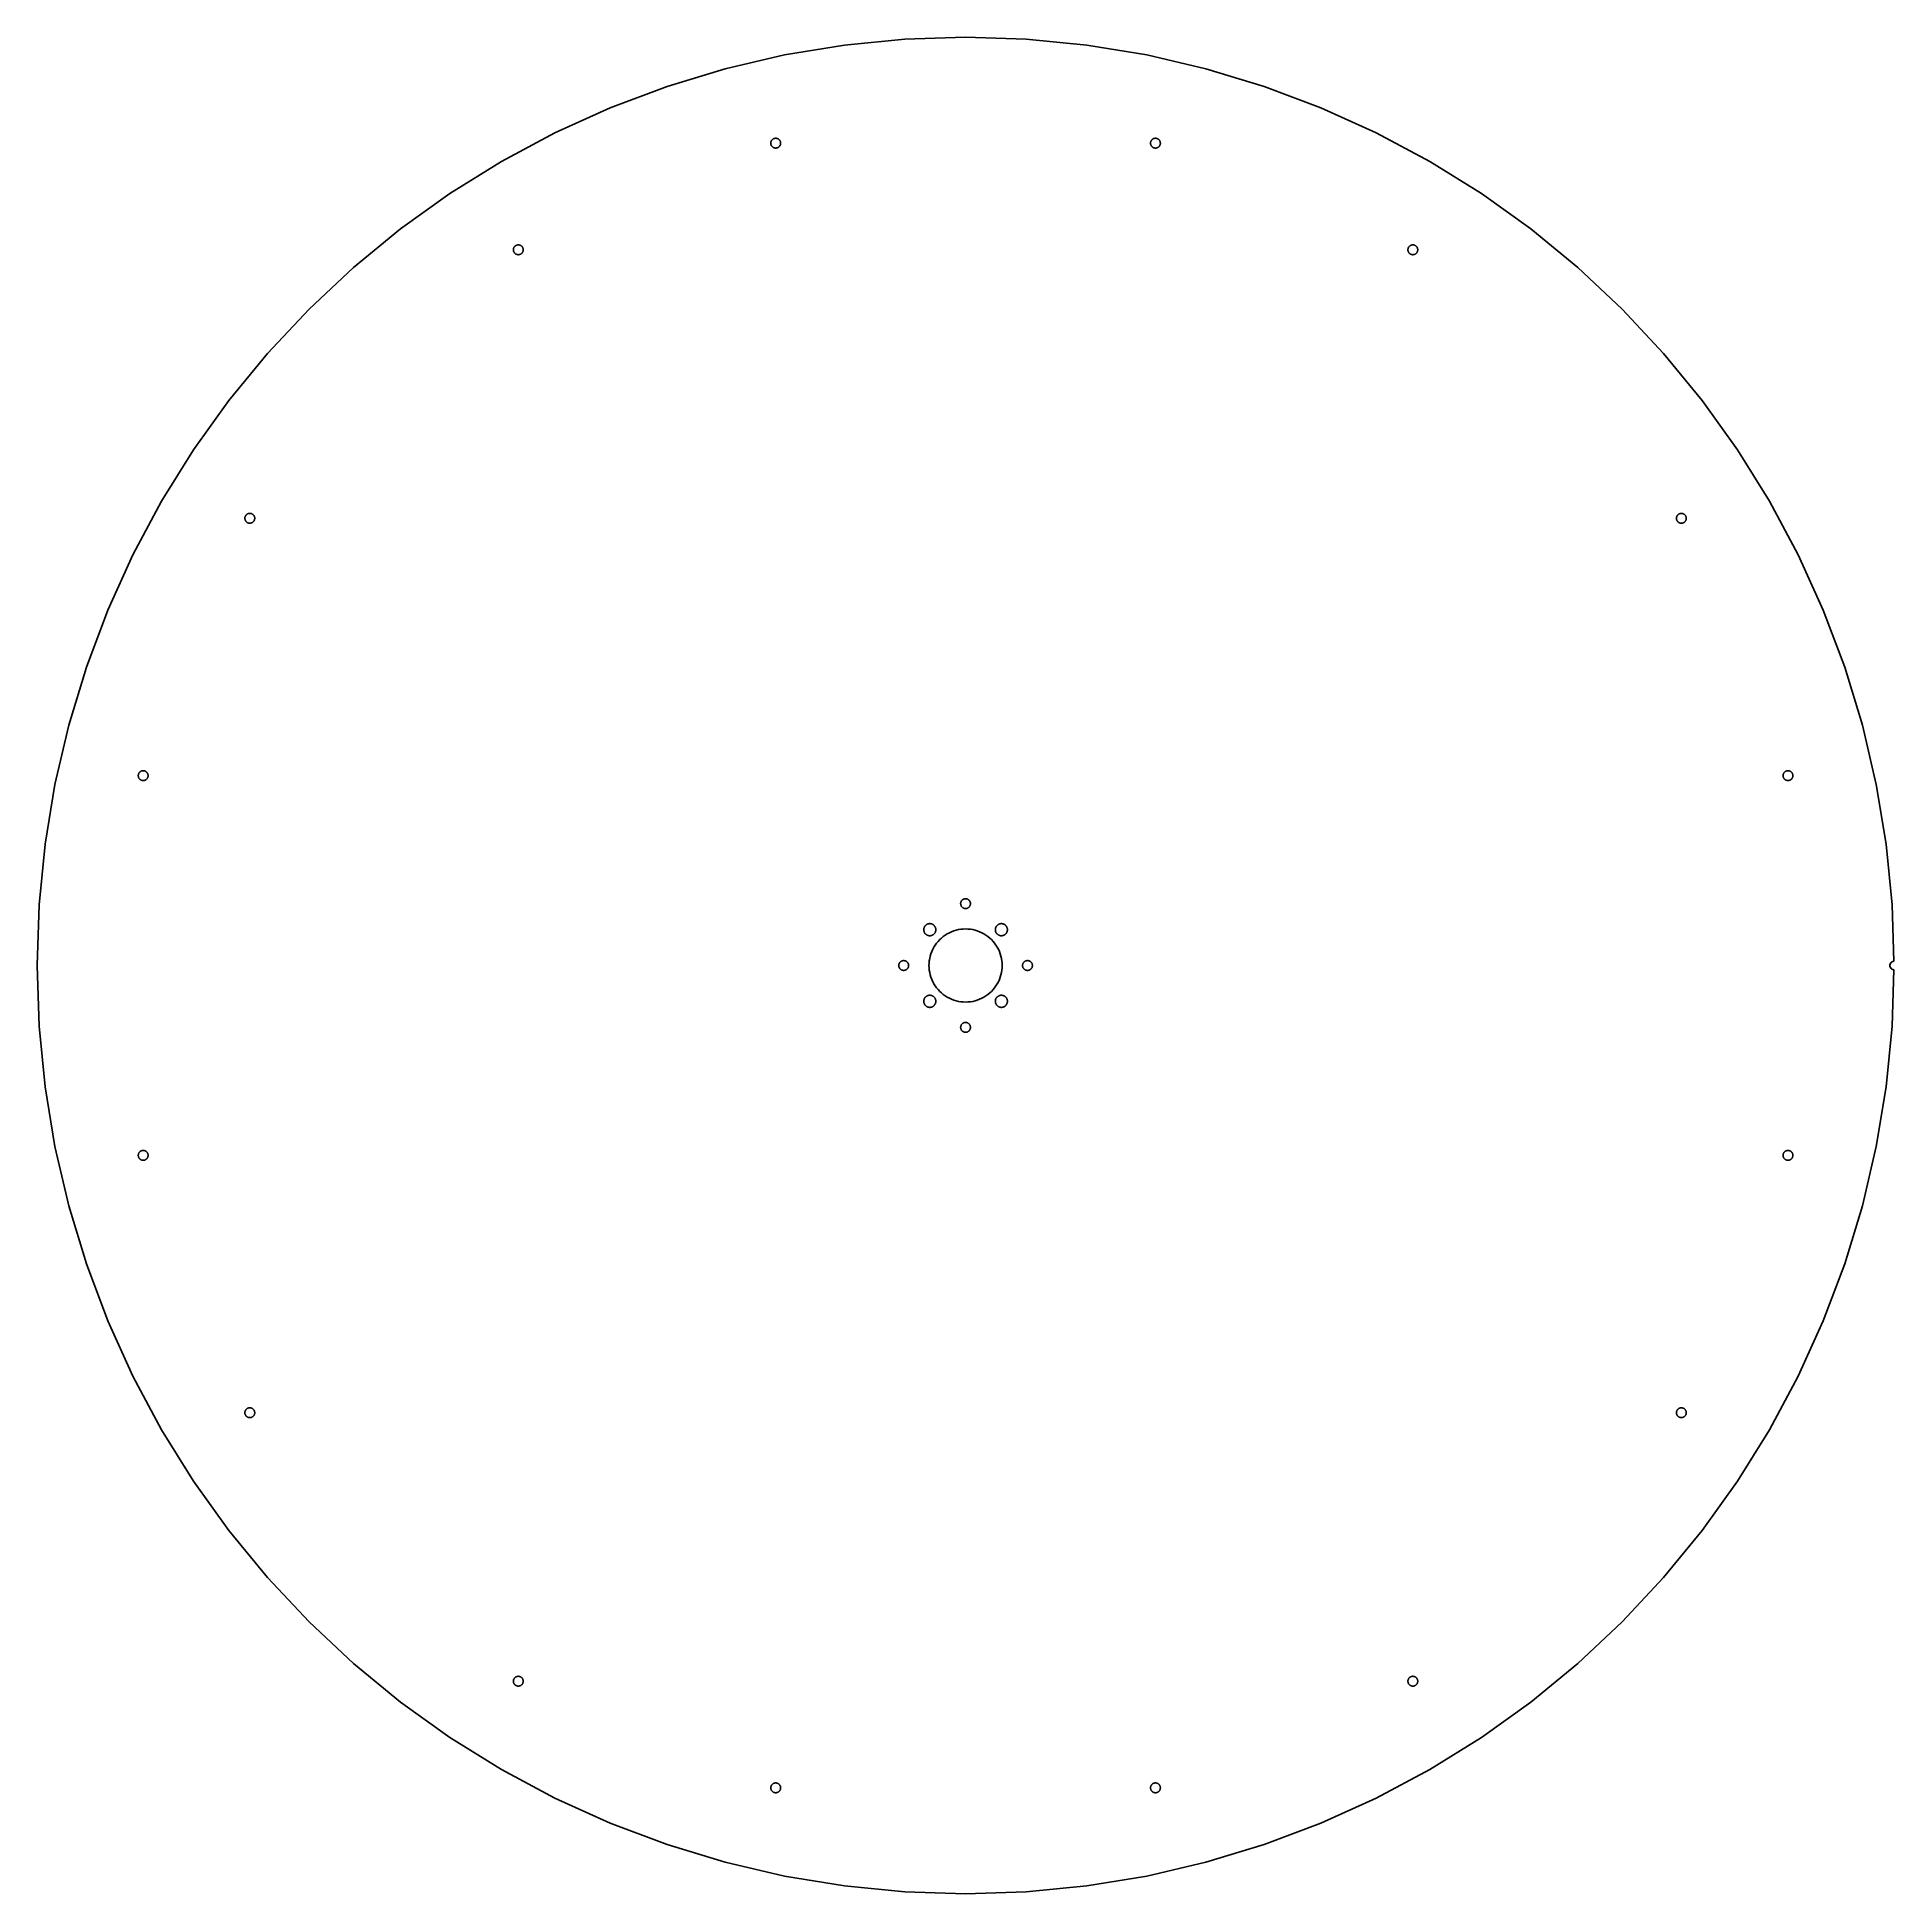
# Model space of a CAD drawing. Header units: metres. Extents: x -330 to 330, y -330 to 330.
import ezdxf

# ---------------------------------------------------------------- set-up
doc = ezdxf.new("R2010")
doc.units = ezdxf.units.M

msp = doc.modelspace()

# ---------------------------------------------------------------- linework, layer by layer
for p, q in [((0, 330), (-21.583, 329.293)), ((21.583, 329.293), (0, 330)), ((-64.3798, 323.659), (-85.4103, 318.756)), ((-43.0736, 327.177), (-64.3798, 323.659)), ((-21.583, 329.293), (-43.0736, 327.177)), ((43.0736, 327.177), (21.583, 329.293)), ((64.3798, 323.659), (43.0736, 327.177)), ((85.4103, 318.756), (64.3798, 323.659)), ((-85.4103, 318.756), (-106.075, 312.487)), ((106.075, 312.487), (85.4103, 318.756)), ((-106.075, 312.487), (-126.286, 304.88)), ((126.286, 304.88), (106.075, 312.487)), ((-126.286, 304.88), (-145.955, 295.968)), ((145.955, 295.968), (126.286, 304.88)), ((-145.955, 295.968), (-165, 285.788)), ((-69.2353, 292.311), (-69.2316, 292.425)), ((-69.2316, 292.197), (-69.2353, 292.311)), ((-69.2316, 292.425), (-69.2203, 292.539)), ((-69.2203, 292.083), (-69.2316, 292.197)), ((-69.2203, 292.539), (-69.2017, 292.652)), ((-69.2017, 291.97), (-69.2203, 292.083)), ((-69.2017, 292.652), (-69.1757, 292.764)), ((-69.1757, 291.858), (-69.2017, 291.97)), ((-69.1757, 292.764), (-69.1424, 292.874)), ((-69.1424, 291.748), (-69.1757, 291.858)), ((-69.1424, 292.874), (-69.1021, 292.981)), ((-69.1021, 291.641), (-69.1424, 291.748)), ((-69.1021, 292.981), (-69.0548, 293.085)), ((-69.0548, 291.537), (-69.1021, 291.641)), ((-69.0548, 293.085), (-69.0009, 293.186)), ((-69.0009, 291.436), (-69.0548, 291.537)), ((-69.0009, 293.186), (-68.9404, 293.283)), ((-68.9404, 291.339), (-69.0009, 291.436)), ((-68.9404, 293.283), (-68.8737, 293.376)), ((-68.8737, 291.246), (-68.9404, 291.339)), ((-68.8737, 293.376), (-68.801, 293.465)), ((-68.801, 291.157), (-68.8737, 291.246)), ((-68.801, 293.465), (-68.7227, 293.548)), ((-68.7227, 291.074), (-68.801, 291.157)), ((-68.7227, 293.548), (-68.6392, 293.627)), ((-68.6392, 290.995), (-68.7227, 291.074)), ((-68.6392, 293.627), (-68.5506, 293.699)), ((-68.5506, 290.923), (-68.6392, 290.995)), ((-68.5506, 293.699), (-68.4576, 293.766)), ((-68.4576, 290.856), (-68.5506, 290.923)), ((-68.4576, 293.766), (-68.3603, 293.827)), ((-68.3603, 290.795), (-68.4576, 290.856)), ((-68.3603, 293.827), (-68.2593, 293.881)), ((-68.2593, 290.741), (-68.3603, 290.795)), ((-68.2593, 293.881), (-68.155, 293.928)), ((-68.155, 290.694), (-68.2593, 290.741)), ((-68.155, 293.928), (-68.0478, 293.968)), ((-68.0478, 290.654), (-68.155, 290.694)), ((-68.0478, 293.968), (-67.9382, 294.001)), ((-67.9382, 290.621), (-68.0478, 290.654)), ((-67.9382, 294.001), (-67.8267, 294.027)), ((-67.8267, 290.595), (-67.9382, 290.621)), ((-67.8267, 294.027), (-67.7137, 294.046)), ((-67.7137, 290.576), (-67.8267, 290.595)), ((-67.7137, 294.046), (-67.5998, 294.057)), ((-67.5998, 290.565), (-67.7137, 290.576)), ((-67.5998, 294.057), (-67.4853, 294.061)), ((-67.4853, 290.561), (-67.5998, 290.565)), ((-67.4853, 294.061), (-67.3708, 294.057)), ((-67.3708, 290.565), (-67.4853, 290.561)), ((-67.3708, 294.057), (-67.2569, 294.046)), ((-67.2569, 290.576), (-67.3708, 290.565)), ((-67.2569, 294.046), (-67.1439, 294.027)), ((-67.1439, 290.595), (-67.2569, 290.576)), ((-67.1439, 294.027), (-67.0324, 294.001)), ((-67.0324, 290.621), (-67.1439, 290.595)), ((-67.0324, 294.001), (-66.9228, 293.968)), ((-66.9228, 290.654), (-67.0324, 290.621)), ((-66.9228, 293.968), (-66.8156, 293.928)), ((-66.8156, 290.694), (-66.9228, 290.654)), ((-66.8156, 293.928), (-66.7113, 293.881)), ((-66.7113, 290.741), (-66.8156, 290.694)), ((-66.7113, 293.881), (-66.6103, 293.827)), ((-66.6103, 290.795), (-66.7113, 290.741)), ((-66.6103, 293.827), (-66.5131, 293.766)), ((-66.5131, 290.856), (-66.6103, 290.795)), ((-66.5131, 293.766), (-66.42, 293.699)), ((-66.42, 290.923), (-66.5131, 290.856)), ((-66.42, 293.699), (-66.3315, 293.627)), ((-66.3315, 290.995), (-66.42, 290.923)), ((-66.3315, 293.627), (-66.2479, 293.548)), ((-66.2479, 291.074), (-66.3315, 290.995)), ((-66.2479, 293.548), (-66.1696, 293.465)), ((-66.1696, 291.157), (-66.2479, 291.074)), ((-66.1696, 293.465), (-66.0969, 293.376)), ((-66.0969, 291.246), (-66.1696, 291.157)), ((-66.0969, 293.376), (-66.0302, 293.283)), ((-66.0302, 291.339), (-66.0969, 291.246)), ((-66.0302, 293.283), (-65.9698, 293.186)), ((-65.9698, 291.436), (-66.0302, 291.339)), ((-65.9698, 293.186), (-65.9158, 293.085)), ((-65.9158, 291.537), (-65.9698, 291.436)), ((-65.9158, 293.085), (-65.8685, 292.981)), ((-65.8685, 291.641), (-65.9158, 291.537)), ((-65.8685, 292.981), (-65.8282, 292.874)), ((-65.8282, 291.748), (-65.8685, 291.641)), ((-65.8282, 292.874), (-65.7949, 292.764)), ((-65.7949, 291.858), (-65.8282, 291.748)), ((-65.7949, 292.764), (-65.7689, 292.652)), ((-65.7689, 291.97), (-65.7949, 291.858)), ((-65.7689, 292.652), (-65.7503, 292.539)), ((-65.7503, 292.083), (-65.7689, 291.97)), ((-65.7503, 292.539), (-65.7391, 292.425)), ((-65.7391, 292.197), (-65.7503, 292.083)), ((-65.7391, 292.425), (-65.7353, 292.311)), ((-65.7353, 292.311), (-65.7391, 292.197)), ((65.7353, 292.311), (65.7391, 292.425)), ((65.7391, 292.197), (65.7353, 292.311)), ((65.7391, 292.425), (65.7503, 292.539)), ((65.7503, 292.083), (65.7391, 292.197)), ((65.7503, 292.539), (65.7689, 292.652)), ((65.7689, 291.97), (65.7503, 292.083)), ((65.7689, 292.652), (65.7949, 292.764)), ((65.7949, 291.858), (65.7689, 291.97)), ((65.7949, 292.764), (65.8282, 292.874)), ((65.8282, 291.748), (65.7949, 291.858)), ((65.8282, 292.874), (65.8685, 292.981)), ((65.8685, 291.641), (65.8282, 291.748)), ((65.8685, 292.981), (65.9158, 293.085)), ((65.9158, 291.537), (65.8685, 291.641)), ((65.9158, 293.085), (65.9698, 293.186)), ((65.9698, 291.436), (65.9158, 291.537)), ((65.9698, 293.186), (66.0302, 293.283)), ((66.0302, 291.339), (65.9698, 291.436)), ((66.0302, 293.283), (66.0969, 293.376)), ((66.0969, 291.246), (66.0302, 291.339)), ((66.0969, 293.376), (66.1696, 293.465)), ((66.1696, 291.157), (66.0969, 291.246)), ((66.1696, 293.465), (66.2479, 293.548)), ((66.2479, 291.074), (66.1696, 291.157)), ((66.2479, 293.548), (66.3315, 293.627)), ((66.3315, 290.995), (66.2479, 291.074)), ((66.3315, 293.627), (66.42, 293.699)), ((66.42, 290.923), (66.3315, 290.995)), ((66.42, 293.699), (66.5131, 293.766)), ((66.5131, 290.856), (66.42, 290.923)), ((66.5131, 293.766), (66.6103, 293.827)), ((66.6103, 290.795), (66.5131, 290.856)), ((66.6103, 293.827), (66.7113, 293.881)), ((66.7113, 290.741), (66.6103, 290.795)), ((66.7113, 293.881), (66.8156, 293.928)), ((66.8156, 290.694), (66.7113, 290.741)), ((66.8156, 293.928), (66.9228, 293.968)), ((66.9228, 290.654), (66.8156, 290.694)), ((66.9228, 293.968), (67.0324, 294.001)), ((67.0324, 290.621), (66.9228, 290.654)), ((67.0324, 294.001), (67.1439, 294.027)), ((67.1439, 290.595), (67.0324, 290.621)), ((67.1439, 294.027), (67.2569, 294.046)), ((67.2569, 290.576), (67.1439, 290.595)), ((67.2569, 294.046), (67.3708, 294.057)), ((67.3708, 290.565), (67.2569, 290.576)), ((67.3708, 294.057), (67.4853, 294.061)), ((67.4853, 290.561), (67.3708, 290.565)), ((67.4853, 294.061), (67.5998, 294.057)), ((67.5998, 290.565), (67.4853, 290.561)), ((67.5998, 294.057), (67.7137, 294.046)), ((67.7137, 290.576), (67.5998, 290.565)), ((67.7137, 294.046), (67.8267, 294.027)), ((67.8267, 290.595), (67.7137, 290.576)), ((67.8267, 294.027), (67.9382, 294.001)), ((67.9382, 290.621), (67.8267, 290.595)), ((67.9382, 294.001), (68.0478, 293.968)), ((68.0478, 290.654), (67.9382, 290.621)), ((68.0478, 293.968), (68.155, 293.928)), ((68.155, 290.694), (68.0478, 290.654)), ((68.155, 293.928), (68.2593, 293.881)), ((68.2593, 290.741), (68.155, 290.694)), ((68.2593, 293.881), (68.3603, 293.827)), ((68.3603, 290.795), (68.2593, 290.741)), ((68.3603, 293.827), (68.4576, 293.766)), ((68.4576, 290.856), (68.3603, 290.795)), ((68.4576, 293.766), (68.5506, 293.699)), ((68.5506, 290.923), (68.4576, 290.856)), ((68.5506, 293.699), (68.6392, 293.627)), ((68.6392, 290.995), (68.5506, 290.923)), ((68.6392, 293.627), (68.7227, 293.548)), ((68.7227, 291.074), (68.6392, 290.995)), ((68.7227, 293.548), (68.801, 293.465)), ((68.801, 291.157), (68.7227, 291.074)), ((68.801, 293.465), (68.8737, 293.376)), ((68.8737, 291.246), (68.801, 291.157)), ((68.8737, 293.376), (68.9404, 293.283)), ((68.9404, 291.339), (68.8737, 291.246)), ((68.9404, 293.283), (69.0009, 293.186)), ((69.0009, 291.436), (68.9404, 291.339)), ((69.0009, 293.186), (69.0548, 293.085)), ((69.0548, 291.537), (69.0009, 291.436)), ((69.0548, 293.085), (69.1021, 292.981)), ((69.1021, 291.641), (69.0548, 291.537)), ((69.1021, 292.981), (69.1424, 292.874)), ((69.1424, 291.748), (69.1021, 291.641)), ((69.1424, 292.874), (69.1757, 292.764)), ((69.1757, 291.858), (69.1424, 291.748)), ((69.1757, 292.764), (69.2017, 292.652)), ((69.2017, 291.97), (69.1757, 291.858)), ((69.2017, 292.652), (69.2203, 292.539)), ((69.2203, 292.083), (69.2017, 291.97)), ((69.2203, 292.539), (69.2316, 292.425)), ((69.2316, 292.197), (69.2203, 292.083)), ((69.2316, 292.425), (69.2353, 292.311)), ((69.2353, 292.311), (69.2316, 292.197)), ((165, 285.788), (145.955, 295.968)), ((-165, 285.788), (-183.338, 274.385)), ((183.338, 274.385), (165, 285.788)), ((-183.338, 274.385), (-200.891, 261.807)), ((200.891, 261.807), (183.338, 274.385)), ((-200.891, 261.807), (-217.584, 248.107)), ((217.584, 248.107), (200.891, 261.807)), ((-160.726, 254.414), (-160.722, 254.529)), ((-160.722, 254.3), (-160.726, 254.414)), ((-160.722, 254.529), (-160.711, 254.643)), ((-160.711, 254.186), (-160.722, 254.3)), ((-160.711, 254.643), (-160.692, 254.756)), ((-160.692, 254.073), (-160.711, 254.186)), ((-160.692, 254.756), (-160.666, 254.867)), ((-160.666, 253.961), (-160.692, 254.073)), ((-160.666, 254.867), (-160.633, 254.977)), ((-160.633, 253.852), (-160.666, 253.961)), ((-160.633, 254.977), (-160.593, 255.084)), ((-160.593, 253.745), (-160.633, 253.852)), ((-160.593, 255.084), (-160.545, 255.188)), ((-160.545, 253.64), (-160.593, 253.745)), ((-160.545, 255.188), (-160.491, 255.289)), ((-160.491, 253.539), (-160.545, 253.64)), ((-160.491, 255.289), (-160.431, 255.387)), ((-160.431, 253.442), (-160.491, 253.539)), ((-160.431, 255.387), (-160.364, 255.48)), ((-160.364, 253.349), (-160.431, 253.442)), ((-160.364, 255.48), (-160.291, 255.568)), ((-160.291, 253.261), (-160.364, 253.349)), ((-160.291, 255.568), (-160.213, 255.652)), ((-160.213, 253.177), (-160.291, 253.261)), ((-160.213, 255.652), (-160.13, 255.73)), ((-160.13, 253.099), (-160.213, 253.177)), ((-160.13, 255.73), (-160.041, 255.803)), ((-160.041, 253.026), (-160.13, 253.099)), ((-160.041, 255.803), (-159.948, 255.869)), ((-159.948, 252.959), (-160.041, 253.026)), ((-159.948, 255.869), (-159.851, 255.93)), ((-159.851, 252.899), (-159.948, 252.959)), ((-159.851, 255.93), (-159.75, 255.984)), ((-159.75, 252.845), (-159.851, 252.899)), ((-159.75, 255.984), (-159.645, 256.031)), ((-159.645, 252.798), (-159.75, 252.845)), ((-159.645, 256.031), (-159.538, 256.072)), ((-159.538, 252.757), (-159.645, 252.798)), ((-159.538, 256.072), (-159.429, 256.105)), ((-159.429, 252.724), (-159.538, 252.757)), ((-159.429, 256.105), (-159.317, 256.131)), ((-159.317, 252.698), (-159.429, 252.724)), ((-159.317, 256.131), (-159.204, 256.149)), ((-159.204, 252.679), (-159.317, 252.698)), ((-159.204, 256.149), (-159.09, 256.161)), ((-159.09, 252.668), (-159.204, 252.679)), ((-159.09, 256.161), (-158.976, 256.164)), ((-158.976, 252.664), (-159.09, 252.668)), ((-158.976, 256.164), (-158.861, 256.161)), ((-158.861, 252.668), (-158.976, 252.664)), ((-158.861, 256.161), (-158.747, 256.149)), ((-158.747, 252.679), (-158.861, 252.668)), ((-158.747, 256.149), (-158.634, 256.131)), ((-158.634, 252.698), (-158.747, 252.679)), ((-158.634, 256.131), (-158.523, 256.105)), ((-158.523, 252.724), (-158.634, 252.698)), ((-158.523, 256.105), (-158.413, 256.072)), ((-158.413, 252.757), (-158.523, 252.724)), ((-158.413, 256.072), (-158.306, 256.031)), ((-158.306, 252.798), (-158.413, 252.757)), ((-158.306, 256.031), (-158.202, 255.984)), ((-158.202, 252.845), (-158.306, 252.798)), ((-158.202, 255.984), (-158.101, 255.93)), ((-158.101, 252.899), (-158.202, 252.845)), ((-158.101, 255.93), (-158.004, 255.869)), ((-158.004, 252.959), (-158.101, 252.899)), ((-158.004, 255.869), (-157.91, 255.803)), ((-157.91, 253.026), (-158.004, 252.959)), ((-157.91, 255.803), (-157.822, 255.73)), ((-157.822, 253.099), (-157.91, 253.026)), ((-157.822, 255.73), (-157.738, 255.652)), ((-157.738, 253.177), (-157.822, 253.099)), ((-157.738, 255.652), (-157.66, 255.568)), ((-157.66, 253.261), (-157.738, 253.177)), ((-157.66, 255.568), (-157.587, 255.48)), ((-157.587, 253.349), (-157.66, 253.261)), ((-157.587, 255.48), (-157.521, 255.387)), ((-157.521, 253.442), (-157.587, 253.349)), ((-157.521, 255.387), (-157.46, 255.289)), ((-157.46, 253.539), (-157.521, 253.442)), ((-157.46, 255.289), (-157.406, 255.188)), ((-157.406, 253.64), (-157.46, 253.539)), ((-157.406, 255.188), (-157.359, 255.084)), ((-157.359, 253.745), (-157.406, 253.64)), ((-157.359, 255.084), (-157.319, 254.977)), ((-157.319, 253.852), (-157.359, 253.745)), ((-157.319, 254.977), (-157.285, 254.867)), ((-157.285, 253.961), (-157.319, 253.852)), ((-157.285, 254.867), (-157.259, 254.756)), ((-157.259, 254.073), (-157.285, 253.961)), ((-157.259, 254.756), (-157.241, 254.643)), ((-157.241, 254.186), (-157.259, 254.073)), ((-157.241, 254.643), (-157.23, 254.529)), ((-157.23, 254.3), (-157.241, 254.186)), ((-157.23, 254.529), (-157.226, 254.414)), ((-157.226, 254.414), (-157.23, 254.3)), ((157.226, 254.414), (157.23, 254.529)), ((157.23, 254.3), (157.226, 254.414)), ((157.23, 254.529), (157.241, 254.643)), ((157.241, 254.186), (157.23, 254.3)), ((157.241, 254.643), (157.259, 254.756)), ((157.259, 254.073), (157.241, 254.186)), ((157.259, 254.756), (157.285, 254.867)), ((157.285, 253.961), (157.259, 254.073)), ((157.285, 254.867), (157.319, 254.977)), ((157.319, 253.852), (157.285, 253.961)), ((157.319, 254.977), (157.359, 255.084)), ((157.359, 253.745), (157.319, 253.852)), ((157.359, 255.084), (157.406, 255.188)), ((157.406, 253.64), (157.359, 253.745)), ((157.406, 255.188), (157.46, 255.289)), ((157.46, 253.539), (157.406, 253.64)), ((157.46, 255.289), (157.521, 255.387)), ((157.521, 253.442), (157.46, 253.539)), ((157.521, 255.387), (157.587, 255.48)), ((157.587, 253.349), (157.521, 253.442)), ((157.587, 255.48), (157.66, 255.568)), ((157.66, 253.261), (157.587, 253.349)), ((157.66, 255.568), (157.738, 255.652)), ((157.738, 253.177), (157.66, 253.261)), ((157.738, 255.652), (157.822, 255.73)), ((157.822, 253.099), (157.738, 253.177)), ((157.822, 255.73), (157.91, 255.803)), ((157.91, 253.026), (157.822, 253.099)), ((157.91, 255.803), (158.004, 255.869)), ((158.004, 252.959), (157.91, 253.026)), ((158.004, 255.869), (158.101, 255.93)), ((158.101, 252.899), (158.004, 252.959)), ((158.101, 255.93), (158.202, 255.984)), ((158.202, 252.845), (158.101, 252.899)), ((158.202, 255.984), (158.306, 256.031)), ((158.306, 252.798), (158.202, 252.845)), ((158.306, 256.031), (158.413, 256.072)), ((158.413, 252.757), (158.306, 252.798)), ((158.413, 256.072), (158.523, 256.105)), ((158.523, 252.724), (158.413, 252.757)), ((158.523, 256.105), (158.634, 256.131)), ((158.634, 252.698), (158.523, 252.724)), ((158.634, 256.131), (158.747, 256.149)), ((158.747, 252.679), (158.634, 252.698)), ((158.747, 256.149), (158.861, 256.161)), ((158.861, 252.668), (158.747, 252.679)), ((158.861, 256.161), (158.976, 256.164)), ((158.976, 252.664), (158.861, 252.668)), ((158.976, 256.164), (159.09, 256.161)), ((159.09, 252.668), (158.976, 252.664)), ((159.09, 256.161), (159.204, 256.149)), ((159.204, 252.679), (159.09, 252.668)), ((159.204, 256.149), (159.317, 256.131)), ((159.317, 252.698), (159.204, 252.679)), ((159.317, 256.131), (159.429, 256.105)), ((159.429, 252.724), (159.317, 252.698)), ((159.429, 256.105), (159.538, 256.072)), ((159.538, 252.757), (159.429, 252.724)), ((159.538, 256.072), (159.645, 256.031)), ((159.645, 252.798), (159.538, 252.757)), ((159.645, 256.031), (159.75, 255.984)), ((159.75, 252.845), (159.645, 252.798)), ((159.75, 255.984), (159.851, 255.93)), ((159.851, 252.899), (159.75, 252.845)), ((159.851, 255.93), (159.948, 255.869)), ((159.948, 252.959), (159.851, 252.899)), ((159.948, 255.869), (160.041, 255.803)), ((160.041, 253.026), (159.948, 252.959)), ((160.041, 255.803), (160.13, 255.73)), ((160.13, 253.099), (160.041, 253.026)), ((160.13, 255.73), (160.213, 255.652)), ((160.213, 253.177), (160.13, 253.099)), ((160.213, 255.652), (160.291, 255.568)), ((160.291, 253.261), (160.213, 253.177)), ((160.291, 255.568), (160.364, 255.48)), ((160.364, 253.349), (160.291, 253.261)), ((160.364, 255.48), (160.431, 255.387)), ((160.431, 253.442), (160.364, 253.349)), ((160.431, 255.387), (160.491, 255.289)), ((160.491, 253.539), (160.431, 253.442)), ((160.491, 255.289), (160.545, 255.188)), ((160.545, 253.64), (160.491, 253.539)), ((160.545, 255.188), (160.593, 255.084)), ((160.593, 253.745), (160.545, 253.64)), ((160.593, 255.084), (160.633, 254.977)), ((160.633, 253.852), (160.593, 253.745)), ((160.633, 254.977), (160.666, 254.867)), ((160.666, 253.961), (160.633, 253.852)), ((160.666, 254.867), (160.692, 254.756)), ((160.692, 254.073), (160.666, 253.961)), ((160.692, 254.756), (160.711, 254.643)), ((160.711, 254.186), (160.692, 254.073)), ((160.711, 254.643), (160.722, 254.529)), ((160.722, 254.3), (160.711, 254.186)), ((160.722, 254.529), (160.726, 254.414)), ((160.726, 254.414), (160.722, 254.3)), ((-217.584, 248.107), (-233.345, 233.345)), ((233.345, 233.345), (217.584, 248.107)), ((-233.345, 233.345), (-248.107, 217.584)), ((248.107, 217.584), (233.345, 233.345)), ((-248.107, 217.584), (-261.807, 200.891)), ((261.807, 200.891), (248.107, 217.584)), ((-261.807, 200.891), (-274.385, 183.338)), ((274.385, 183.338), (261.807, 200.891)), ((-274.385, 183.338), (-285.788, 165)), ((285.788, 165), (274.385, 183.338)), ((-285.788, 165), (-295.968, 145.955)), ((295.968, 145.955), (285.788, 165)), ((-256.164, 158.976), (-256.161, 159.09)), ((-256.161, 158.861), (-256.164, 158.976)), ((-256.161, 159.09), (-256.149, 159.204)), ((-256.149, 158.747), (-256.161, 158.861)), ((-256.149, 159.204), (-256.131, 159.317)), ((-256.131, 158.634), (-256.149, 158.747)), ((-256.131, 159.317), (-256.105, 159.429)), ((-256.105, 158.523), (-256.131, 158.634)), ((-256.105, 159.429), (-256.072, 159.538)), ((-256.072, 158.413), (-256.105, 158.523)), ((-256.072, 159.538), (-256.031, 159.645)), ((-256.031, 158.306), (-256.072, 158.413)), ((-256.031, 159.645), (-255.984, 159.75)), ((-255.984, 159.75), (-255.93, 159.851)), ((-255.93, 159.851), (-255.869, 159.948)), ((-255.869, 159.948), (-255.803, 160.041)), ((-255.803, 160.041), (-255.73, 160.13)), ((-255.73, 160.13), (-255.652, 160.213)), ((-255.652, 160.213), (-255.568, 160.291)), ((-255.568, 160.291), (-255.48, 160.364)), ((-255.48, 160.364), (-255.387, 160.431)), ((-255.387, 160.431), (-255.289, 160.491)), ((-255.289, 160.491), (-255.188, 160.545)), ((-255.188, 160.545), (-255.084, 160.593)), ((-255.084, 160.593), (-254.977, 160.633)), ((-254.977, 160.633), (-254.867, 160.666)), ((-254.867, 160.666), (-254.756, 160.692)), ((-254.756, 160.692), (-254.643, 160.711)), ((-254.643, 160.711), (-254.529, 160.722)), ((-254.529, 160.722), (-254.414, 160.726)), ((-254.414, 160.726), (-254.3, 160.722)), ((-254.3, 160.722), (-254.186, 160.711)), ((-254.186, 160.711), (-254.073, 160.692)), ((-254.073, 160.692), (-253.961, 160.666)), ((-253.961, 160.666), (-253.852, 160.633)), ((-253.852, 160.633), (-253.745, 160.593)), ((-253.745, 160.593), (-253.64, 160.545)), ((-253.64, 160.545), (-253.539, 160.491)), ((-253.539, 160.491), (-253.442, 160.431)), ((-253.442, 160.431), (-253.349, 160.364)), ((-253.349, 160.364), (-253.261, 160.291)), ((-253.261, 160.291), (-253.177, 160.213)), ((-253.177, 160.213), (-253.099, 160.13)), ((-253.099, 160.13), (-253.026, 160.041)), ((-253.026, 160.041), (-252.959, 159.948)), ((-252.959, 159.948), (-252.899, 159.851)), ((-252.899, 159.851), (-252.845, 159.75)), ((-252.845, 159.75), (-252.798, 159.645)), ((-252.798, 159.645), (-252.757, 159.538)), ((-252.757, 158.413), (-252.798, 158.306)), ((-252.757, 159.538), (-252.724, 159.429)), ((-252.724, 158.523), (-252.757, 158.413)), ((-252.724, 159.429), (-252.698, 159.317)), ((-252.698, 158.634), (-252.724, 158.523)), ((-252.698, 159.317), (-252.679, 159.204)), ((-252.679, 158.747), (-252.698, 158.634)), ((-252.679, 159.204), (-252.668, 159.09)), ((-252.668, 158.861), (-252.679, 158.747)), ((-252.668, 159.09), (-252.664, 158.976)), ((-252.664, 158.976), (-252.668, 158.861)), ((252.664, 158.976), (252.668, 159.09)), ((252.668, 158.861), (252.664, 158.976)), ((252.668, 159.09), (252.679, 159.204)), ((252.679, 158.747), (252.668, 158.861)), ((252.679, 159.204), (252.698, 159.317)), ((252.698, 158.634), (252.679, 158.747)), ((252.698, 159.317), (252.724, 159.429)), ((252.724, 158.523), (252.698, 158.634)), ((252.724, 159.429), (252.757, 159.538)), ((252.757, 158.413), (252.724, 158.523)), ((252.757, 159.538), (252.798, 159.645)), ((252.798, 158.306), (252.757, 158.413)), ((252.798, 159.645), (252.845, 159.75)), ((252.845, 159.75), (252.899, 159.851)), ((252.899, 159.851), (252.959, 159.948)), ((252.959, 159.948), (253.026, 160.041)), ((253.026, 160.041), (253.099, 160.13)), ((253.099, 160.13), (253.177, 160.213)), ((253.177, 160.213), (253.261, 160.291)), ((253.261, 160.291), (253.349, 160.364)), ((253.349, 160.364), (253.442, 160.431)), ((253.442, 160.431), (253.539, 160.491)), ((253.539, 160.491), (253.64, 160.545)), ((253.64, 160.545), (253.745, 160.593)), ((253.745, 160.593), (253.852, 160.633)), ((253.852, 160.633), (253.961, 160.666)), ((253.961, 160.666), (254.073, 160.692)), ((254.073, 160.692), (254.186, 160.711)), ((254.186, 160.711), (254.3, 160.722)), ((254.3, 160.722), (254.414, 160.726)), ((254.414, 160.726), (254.529, 160.722)), ((254.529, 160.722), (254.643, 160.711)), ((254.643, 160.711), (254.756, 160.692)), ((254.756, 160.692), (254.867, 160.666)), ((254.867, 160.666), (254.977, 160.633)), ((254.977, 160.633), (255.084, 160.593)), ((255.084, 160.593), (255.188, 160.545)), ((255.188, 160.545), (255.289, 160.491)), ((255.289, 160.491), (255.387, 160.431)), ((255.387, 160.431), (255.48, 160.364)), ((255.48, 160.364), (255.568, 160.291)), ((255.568, 160.291), (255.652, 160.213)), ((255.652, 160.213), (255.73, 160.13)), ((255.73, 160.13), (255.803, 160.041)), ((255.803, 160.041), (255.869, 159.948)), ((255.869, 159.948), (255.93, 159.851)), ((255.93, 159.851), (255.984, 159.75)), ((255.984, 159.75), (256.031, 159.645)), ((256.031, 159.645), (256.072, 159.538)), ((256.072, 158.413), (256.031, 158.306)), ((256.072, 159.538), (256.105, 159.429)), ((256.105, 158.523), (256.072, 158.413)), ((256.105, 159.429), (256.131, 159.317)), ((256.131, 158.634), (256.105, 158.523)), ((256.131, 159.317), (256.149, 159.204)), ((256.149, 158.747), (256.131, 158.634)), ((256.149, 159.204), (256.161, 159.09)), ((256.161, 158.861), (256.149, 158.747)), ((256.161, 159.09), (256.164, 158.976)), ((256.164, 158.976), (256.161, 158.861)), ((-255.984, 158.202), (-256.031, 158.306)), ((-255.93, 158.101), (-255.984, 158.202)), ((-255.869, 158.004), (-255.93, 158.101)), ((-255.803, 157.91), (-255.869, 158.004)), ((-255.73, 157.822), (-255.803, 157.91)), ((-255.652, 157.738), (-255.73, 157.822)), ((-255.568, 157.66), (-255.652, 157.738)), ((-255.48, 157.587), (-255.568, 157.66)), ((-255.387, 157.521), (-255.48, 157.587)), ((-255.289, 157.46), (-255.387, 157.521)), ((-255.188, 157.406), (-255.289, 157.46)), ((-255.084, 157.359), (-255.188, 157.406)), ((-254.977, 157.319), (-255.084, 157.359)), ((-254.867, 157.285), (-254.977, 157.319)), ((-254.756, 157.259), (-254.867, 157.285)), ((-254.643, 157.241), (-254.756, 157.259)), ((-254.529, 157.23), (-254.643, 157.241)), ((-254.414, 157.226), (-254.529, 157.23)), ((-254.3, 157.23), (-254.414, 157.226)), ((-254.186, 157.241), (-254.3, 157.23)), ((-254.073, 157.259), (-254.186, 157.241)), ((-253.961, 157.285), (-254.073, 157.259)), ((-253.852, 157.319), (-253.961, 157.285)), ((-253.745, 157.359), (-253.852, 157.319)), ((-253.64, 157.406), (-253.745, 157.359)), ((-253.539, 157.46), (-253.64, 157.406)), ((-253.442, 157.521), (-253.539, 157.46)), ((-253.349, 157.587), (-253.442, 157.521)), ((-253.261, 157.66), (-253.349, 157.587)), ((-253.177, 157.738), (-253.261, 157.66)), ((-253.099, 157.822), (-253.177, 157.738)), ((-253.026, 157.91), (-253.099, 157.822)), ((-252.959, 158.004), (-253.026, 157.91)), ((-252.899, 158.101), (-252.959, 158.004)), ((-252.845, 158.202), (-252.899, 158.101)), ((-252.798, 158.306), (-252.845, 158.202)), ((252.845, 158.202), (252.798, 158.306)), ((252.899, 158.101), (252.845, 158.202)), ((252.959, 158.004), (252.899, 158.101)), ((253.026, 157.91), (252.959, 158.004)), ((253.099, 157.822), (253.026, 157.91)), ((253.177, 157.738), (253.099, 157.822)), ((253.261, 157.66), (253.177, 157.738)), ((253.349, 157.587), (253.261, 157.66)), ((253.442, 157.521), (253.349, 157.587)), ((253.539, 157.46), (253.442, 157.521)), ((253.64, 157.406), (253.539, 157.46)), ((253.745, 157.359), (253.64, 157.406)), ((253.852, 157.319), (253.745, 157.359)), ((253.961, 157.285), (253.852, 157.319)), ((254.073, 157.259), (253.961, 157.285)), ((254.186, 157.241), (254.073, 157.259)), ((254.3, 157.23), (254.186, 157.241)), ((254.414, 157.226), (254.3, 157.23)), ((254.529, 157.23), (254.414, 157.226)), ((254.643, 157.241), (254.529, 157.23)), ((254.756, 157.259), (254.643, 157.241)), ((254.867, 157.285), (254.756, 157.259)), ((254.977, 157.319), (254.867, 157.285)), ((255.084, 157.359), (254.977, 157.319)), ((255.188, 157.406), (255.084, 157.359)), ((255.289, 157.46), (255.188, 157.406)), ((255.387, 157.521), (255.289, 157.46)), ((255.48, 157.587), (255.387, 157.521)), ((255.568, 157.66), (255.48, 157.587)), ((255.652, 157.738), (255.568, 157.66)), ((255.73, 157.822), (255.652, 157.738)), ((255.803, 157.91), (255.73, 157.822)), ((255.869, 158.004), (255.803, 157.91)), ((255.93, 158.101), (255.869, 158.004)), ((255.984, 158.202), (255.93, 158.101)), ((256.031, 158.306), (255.984, 158.202)), ((-295.968, 145.955), (-304.88, 126.286)), ((304.88, 126.286), (295.968, 145.955)), ((-304.88, 126.286), (-312.487, 106.075)), ((312.487, 106.075), (304.88, 126.286)), ((-312.487, 106.075), (-318.756, 85.4103)), ((318.756, 85.4103), (312.487, 106.075)), ((-318.756, 85.4103), (-323.659, 64.3798)), ((323.659, 64.3798), (318.756, 85.4103)), ((-294.061, 67.4853), (-294.057, 67.5998)), ((-294.057, 67.3708), (-294.061, 67.4853)), ((-294.057, 67.5998), (-294.046, 67.7137)), ((-294.046, 67.2569), (-294.057, 67.3708)), ((-294.046, 67.7137), (-294.027, 67.8267)), ((-294.027, 67.1439), (-294.046, 67.2569)), ((-294.027, 67.8267), (-294.001, 67.9382)), ((-294.001, 67.0324), (-294.027, 67.1439)), ((-294.001, 67.9382), (-293.968, 68.0478)), ((-293.968, 66.9228), (-294.001, 67.0324)), ((-293.968, 68.0478), (-293.928, 68.155)), ((-293.928, 66.8156), (-293.968, 66.9228)), ((-293.928, 68.155), (-293.881, 68.2593)), ((-293.881, 66.7113), (-293.928, 66.8156)), ((-293.881, 68.2593), (-293.827, 68.3603)), ((-293.827, 66.6103), (-293.881, 66.7113)), ((-293.827, 68.3603), (-293.766, 68.4576)), ((-293.766, 66.5131), (-293.827, 66.6103)), ((-293.766, 68.4576), (-293.699, 68.5506)), ((-293.699, 66.42), (-293.766, 66.5131)), ((-293.699, 68.5506), (-293.627, 68.6392)), ((-293.627, 66.3315), (-293.699, 66.42)), ((-293.627, 68.6392), (-293.548, 68.7227)), ((-293.548, 66.2479), (-293.627, 66.3315)), ((-293.548, 68.7227), (-293.465, 68.801)), ((-293.465, 66.1696), (-293.548, 66.2479)), ((-293.465, 68.801), (-293.376, 68.8737)), ((-293.376, 66.0969), (-293.465, 66.1696)), ((-293.376, 68.8737), (-293.283, 68.9404)), ((-293.283, 66.0302), (-293.376, 66.0969)), ((-293.283, 68.9404), (-293.186, 69.0009)), ((-293.186, 65.9698), (-293.283, 66.0302)), ((-293.186, 69.0009), (-293.085, 69.0548)), ((-293.085, 69.0548), (-292.981, 69.1021)), ((-292.981, 69.1021), (-292.874, 69.1424)), ((-292.874, 69.1424), (-292.764, 69.1757)), ((-292.764, 69.1757), (-292.652, 69.2017)), ((-292.652, 69.2017), (-292.539, 69.2203)), ((-292.539, 69.2203), (-292.425, 69.2316)), ((-292.425, 69.2316), (-292.311, 69.2353)), ((-292.311, 69.2353), (-292.197, 69.2316)), ((-292.197, 69.2316), (-292.083, 69.2203)), ((-292.083, 69.2203), (-291.97, 69.2017)), ((-291.97, 69.2017), (-291.858, 69.1757)), ((-291.858, 69.1757), (-291.748, 69.1424)), ((-291.748, 69.1424), (-291.641, 69.1021)), ((-291.641, 69.1021), (-291.537, 69.0548)), ((-291.537, 69.0548), (-291.436, 69.0009)), ((-291.436, 69.0009), (-291.339, 68.9404)), ((-291.339, 66.0302), (-291.436, 65.9698)), ((-291.339, 68.9404), (-291.246, 68.8737)), ((-291.246, 66.0969), (-291.339, 66.0302)), ((-291.246, 68.8737), (-291.157, 68.801)), ((-291.157, 66.1696), (-291.246, 66.0969)), ((-291.157, 68.801), (-291.074, 68.7227)), ((-291.074, 66.2479), (-291.157, 66.1696)), ((-291.074, 68.7227), (-290.995, 68.6392)), ((-290.995, 66.3315), (-291.074, 66.2479)), ((-290.995, 68.6392), (-290.923, 68.5506)), ((-290.923, 66.42), (-290.995, 66.3315)), ((-290.923, 68.5506), (-290.856, 68.4576)), ((-290.856, 66.5131), (-290.923, 66.42)), ((-290.856, 68.4576), (-290.795, 68.3603)), ((-290.795, 66.6103), (-290.856, 66.5131)), ((-290.795, 68.3603), (-290.741, 68.2593)), ((-290.741, 66.7113), (-290.795, 66.6103)), ((-290.741, 68.2593), (-290.694, 68.155)), ((-290.694, 66.8156), (-290.741, 66.7113)), ((-290.694, 68.155), (-290.654, 68.0478)), ((-290.654, 66.9228), (-290.694, 66.8156)), ((-290.654, 68.0478), (-290.621, 67.9382)), ((-290.621, 67.0324), (-290.654, 66.9228)), ((-290.621, 67.9382), (-290.595, 67.8267)), ((-290.595, 67.1439), (-290.621, 67.0324)), ((-290.595, 67.8267), (-290.576, 67.7137)), ((-290.576, 67.2569), (-290.595, 67.1439)), ((-290.576, 67.7137), (-290.565, 67.5998)), ((-290.565, 67.3708), (-290.576, 67.2569)), ((-290.565, 67.5998), (-290.561, 67.4853)), ((-290.561, 67.4853), (-290.565, 67.3708)), ((290.561, 67.4853), (290.565, 67.5998)), ((290.565, 67.3708), (290.561, 67.4853)), ((290.565, 67.5998), (290.576, 67.7137)), ((290.576, 67.2569), (290.565, 67.3708)), ((290.576, 67.7137), (290.595, 67.8267)), ((290.595, 67.1439), (290.576, 67.2569)), ((290.595, 67.8267), (290.621, 67.9382)), ((290.621, 67.0324), (290.595, 67.1439)), ((290.621, 67.9382), (290.654, 68.0478)), ((290.654, 66.9228), (290.621, 67.0324)), ((290.654, 68.0478), (290.694, 68.155)), ((290.694, 66.8156), (290.654, 66.9228)), ((290.694, 68.155), (290.741, 68.2593)), ((290.741, 66.7113), (290.694, 66.8156)), ((290.741, 68.2593), (290.795, 68.3603)), ((290.795, 66.6103), (290.741, 66.7113)), ((290.795, 68.3603), (290.856, 68.4576)), ((290.856, 66.5131), (290.795, 66.6103)), ((290.856, 68.4576), (290.923, 68.5506)), ((290.923, 66.42), (290.856, 66.5131)), ((290.923, 68.5506), (290.995, 68.6392)), ((290.995, 66.3315), (290.923, 66.42)), ((290.995, 68.6392), (291.074, 68.7227)), ((291.074, 66.2479), (290.995, 66.3315)), ((291.074, 68.7227), (291.157, 68.801)), ((291.157, 66.1696), (291.074, 66.2479)), ((291.157, 68.801), (291.246, 68.8737)), ((291.246, 66.0969), (291.157, 66.1696)), ((291.246, 68.8737), (291.339, 68.9404)), ((291.339, 66.0302), (291.246, 66.0969)), ((291.339, 68.9404), (291.436, 69.0009)), ((291.436, 65.9698), (291.339, 66.0302)), ((291.436, 69.0009), (291.537, 69.0548)), ((291.537, 69.0548), (291.641, 69.1021)), ((291.641, 69.1021), (291.748, 69.1424)), ((291.748, 69.1424), (291.858, 69.1757)), ((291.858, 69.1757), (291.97, 69.2017)), ((291.97, 69.2017), (292.083, 69.2203)), ((292.083, 69.2203), (292.197, 69.2316)), ((292.197, 69.2316), (292.311, 69.2353)), ((292.311, 69.2353), (292.425, 69.2316)), ((292.425, 69.2316), (292.539, 69.2203)), ((292.539, 69.2203), (292.652, 69.2017)), ((292.652, 69.2017), (292.764, 69.1757)), ((292.764, 69.1757), (292.874, 69.1424)), ((292.874, 69.1424), (292.981, 69.1021)), ((292.981, 69.1021), (293.085, 69.0548)), ((293.085, 69.0548), (293.186, 69.0009)), ((293.186, 69.0009), (293.283, 68.9404)), ((293.283, 66.0302), (293.186, 65.9698)), ((293.283, 68.9404), (293.376, 68.8737)), ((293.376, 66.0969), (293.283, 66.0302)), ((293.376, 68.8737), (293.465, 68.801)), ((293.465, 66.1696), (293.376, 66.0969)), ((293.465, 68.801), (293.548, 68.7227)), ((293.548, 66.2479), (293.465, 66.1696)), ((293.548, 68.7227), (293.627, 68.6392)), ((293.627, 66.3315), (293.548, 66.2479)), ((293.627, 68.6392), (293.699, 68.5506)), ((293.699, 66.42), (293.627, 66.3315)), ((293.699, 68.5506), (293.766, 68.4576)), ((293.766, 66.5131), (293.699, 66.42)), ((293.766, 68.4576), (293.827, 68.3603)), ((293.827, 66.6103), (293.766, 66.5131)), ((293.827, 68.3603), (293.881, 68.2593)), ((293.881, 66.7113), (293.827, 66.6103)), ((293.881, 68.2593), (293.928, 68.155)), ((293.928, 66.8156), (293.881, 66.7113)), ((293.928, 68.155), (293.968, 68.0478)), ((293.968, 66.9228), (293.928, 66.8156)), ((293.968, 68.0478), (294.001, 67.9382)), ((294.001, 67.0324), (293.968, 66.9228)), ((294.001, 67.9382), (294.027, 67.8267)), ((294.027, 67.1439), (294.001, 67.0324)), ((294.027, 67.8267), (294.046, 67.7137)), ((294.046, 67.2569), (294.027, 67.1439)), ((294.046, 67.7137), (294.057, 67.5998)), ((294.057, 67.3708), (294.046, 67.2569)), ((294.057, 67.5998), (294.061, 67.4853)), ((294.061, 67.4853), (294.057, 67.3708)), ((-323.659, 64.3798), (-327.177, 43.0736)), ((-293.085, 65.9158), (-293.186, 65.9698)), ((-292.981, 65.8685), (-293.085, 65.9158)), ((-292.874, 65.8282), (-292.981, 65.8685)), ((-292.764, 65.7949), (-292.874, 65.8282)), ((-292.652, 65.7689), (-292.764, 65.7949)), ((-292.539, 65.7503), (-292.652, 65.7689)), ((-292.425, 65.7391), (-292.539, 65.7503)), ((-292.311, 65.7353), (-292.425, 65.7391)), ((-292.197, 65.7391), (-292.311, 65.7353)), ((-292.083, 65.7503), (-292.197, 65.7391)), ((-291.97, 65.7689), (-292.083, 65.7503)), ((-291.858, 65.7949), (-291.97, 65.7689)), ((-291.748, 65.8282), (-291.858, 65.7949)), ((-291.641, 65.8685), (-291.748, 65.8282)), ((-291.537, 65.9158), (-291.641, 65.8685)), ((-291.436, 65.9698), (-291.537, 65.9158)), ((291.537, 65.9158), (291.436, 65.9698)), ((291.641, 65.8685), (291.537, 65.9158)), ((291.748, 65.8282), (291.641, 65.8685)), ((291.858, 65.7949), (291.748, 65.8282)), ((291.97, 65.7689), (291.858, 65.7949)), ((292.083, 65.7503), (291.97, 65.7689)), ((292.197, 65.7391), (292.083, 65.7503)), ((292.311, 65.7353), (292.197, 65.7391)), ((292.425, 65.7391), (292.311, 65.7353)), ((292.539, 65.7503), (292.425, 65.7391)), ((292.652, 65.7689), (292.539, 65.7503)), ((292.764, 65.7949), (292.652, 65.7689)), ((292.874, 65.8282), (292.764, 65.7949)), ((292.981, 65.8685), (292.874, 65.8282)), ((293.085, 65.9158), (292.981, 65.8685)), ((293.186, 65.9698), (293.085, 65.9158)), ((327.177, 43.0736), (323.659, 64.3798)), ((-327.177, 43.0736), (-329.293, 21.583)), ((329.293, 21.583), (327.177, 43.0736)), ((-329.293, 21.583), (-330, 0)), ((-1.75, 22), (-1.74625, 22.1144)), ((-1.74625, 21.8855), (-1.75, 22)), ((-1.74625, 22.1144), (-1.73502, 22.2284)), ((-1.73502, 21.7716), (-1.74625, 21.8855)), ((-1.73502, 22.2284), (-1.71637, 22.3414)), ((-1.71637, 21.6586), (-1.73502, 21.7716)), ((-1.71637, 22.3414), (-1.69037, 22.4529)), ((-1.69037, 21.5471), (-1.71637, 21.6586)), ((-1.69037, 22.4529), (-1.65712, 22.5625)), ((-1.65712, 21.4375), (-1.69037, 21.5471)), ((-1.65712, 22.5625), (-1.61678, 22.6697)), ((-1.61678, 21.3303), (-1.65712, 21.4375)), ((-1.61678, 22.6697), (-1.56952, 22.774)), ((-1.56952, 21.226), (-1.61678, 21.3303)), ((-1.56952, 22.774), (-1.51553, 22.875)), ((-1.51553, 21.125), (-1.56952, 21.226)), ((-1.51553, 22.875), (-1.45506, 22.9722)), ((-1.45506, 21.0277), (-1.51553, 21.125)), ((-1.45506, 22.9722), (-1.38837, 23.0653)), ((-1.38837, 20.9347), (-1.45506, 21.0277)), ((-1.38837, 23.0653), (-1.31572, 23.1539)), ((-1.31572, 20.8461), (-1.38837, 20.9347)), ((-1.31572, 23.1539), (-1.23743, 23.2374)), ((-1.23743, 20.7626), (-1.31572, 20.8461)), ((-1.23743, 23.2374), (-1.15385, 23.3157)), ((-1.15385, 20.6843), (-1.23743, 20.7626)), ((-1.15385, 23.3157), (-1.06532, 23.3884)), ((-1.06532, 20.6116), (-1.15385, 20.6843)), ((-1.06532, 23.3884), (-0.972244, 23.4551)), ((-0.972244, 20.5449), (-1.06532, 20.6116)), ((-0.972244, 23.4551), (-0.875, 23.5155)), ((-0.875, 20.4845), (-0.972244, 20.5449)), ((-0.875, 23.5155), (-0.774002, 23.5695)), ((-0.774002, 20.4305), (-0.875, 20.4845)), ((-0.774002, 23.5695), (-0.669693, 23.6168)), ((-0.669693, 20.3832), (-0.774002, 20.4305)), ((-0.669693, 23.6168), (-0.562515, 23.6571)), ((-0.562515, 20.3429), (-0.669693, 20.3832)), ((-0.562515, 23.6571), (-0.452927, 23.6904)), ((-0.452927, 20.3096), (-0.562515, 20.3429)), ((-0.452927, 23.6904), (-0.3414, 23.7164)), ((-0.3414, 20.2836), (-0.452927, 20.3096)), ((-0.3414, 23.7164), (-0.228409, 23.735)), ((-0.228409, 20.265), (-0.3414, 20.2836)), ((-0.228409, 23.735), (-0.114441, 23.7462)), ((-0.114441, 20.2537), (-0.228409, 20.265)), ((-0.114441, 23.7462), (0, 23.75)), ((0, 20.25), (-0.114441, 20.2537)), ((0, 23.75), (0.114441, 23.7462)), ((0.114441, 20.2537), (0, 20.25)), ((0.114441, 23.7462), (0.228409, 23.735)), ((0.228409, 20.265), (0.114441, 20.2537)), ((0.228409, 23.735), (0.3414, 23.7164)), ((0.3414, 20.2836), (0.228409, 20.265)), ((0.3414, 23.7164), (0.452927, 23.6904)), ((0.452927, 20.3096), (0.3414, 20.2836)), ((0.452927, 23.6904), (0.562515, 23.6571)), ((0.562515, 20.3429), (0.452927, 20.3096)), ((0.562515, 23.6571), (0.669693, 23.6168)), ((0.669693, 20.3832), (0.562515, 20.3429)), ((0.669693, 23.6168), (0.774002, 23.5695)), ((0.774002, 20.4305), (0.669693, 20.3832)), ((0.774002, 23.5695), (0.875, 23.5155)), ((0.875, 20.4845), (0.774002, 20.4305)), ((0.875, 23.5155), (0.972244, 23.4551)), ((0.972244, 20.5449), (0.875, 20.4845)), ((0.972244, 23.4551), (1.06532, 23.3884)), ((1.06532, 20.6116), (0.972244, 20.5449)), ((1.06532, 23.3884), (1.15385, 23.3157)), ((1.15385, 20.6843), (1.06532, 20.6116)), ((1.15385, 23.3157), (1.23743, 23.2374)), ((1.23743, 20.7626), (1.15385, 20.6843)), ((1.23743, 23.2374), (1.31572, 23.1539)), ((1.31572, 20.8461), (1.23743, 20.7626)), ((1.31572, 23.1539), (1.38837, 23.0653)), ((1.38837, 20.9347), (1.31572, 20.8461)), ((1.38837, 23.0653), (1.45506, 22.9722)), ((1.45506, 21.0277), (1.38837, 20.9347)), ((1.45506, 22.9722), (1.51553, 22.875)), ((1.51553, 21.125), (1.45506, 21.0277)), ((1.51553, 22.875), (1.56952, 22.774)), ((1.56952, 21.226), (1.51553, 21.125)), ((1.56952, 22.774), (1.61678, 22.6697)), ((1.61678, 21.3303), (1.56952, 21.226)), ((1.61678, 22.6697), (1.65712, 22.5625)), ((1.65712, 21.4375), (1.61678, 21.3303)), ((1.65712, 22.5625), (1.69037, 22.4529)), ((1.69037, 21.5471), (1.65712, 21.4375)), ((1.69037, 22.4529), (1.71637, 22.3414)), ((1.71637, 21.6586), (1.69037, 21.5471)), ((1.71637, 22.3414), (1.73502, 22.2284)), ((1.73502, 21.7716), (1.71637, 21.6586)), ((1.73502, 22.2284), (1.74625, 22.1144)), ((1.74625, 21.8855), (1.73502, 21.7716)), ((1.74625, 22.1144), (1.75, 22)), ((1.75, 22), (1.74625, 21.8855)), ((329.951, 1.49356), (329.293, 21.583)), ((-14.8366, 13.1474), (-14.8047, 13.2844)), ((-14.8047, 13.2844), (-14.7638, 13.419)), ((-14.7638, 13.419), (-14.7142, 13.5507)), ((-14.7142, 13.5507), (-14.6562, 13.6788)), ((-14.6562, 13.6788), (-14.5899, 13.8029)), ((-14.5899, 13.8029), (-14.5156, 13.9224)), ((-14.5156, 13.9224), (-14.4336, 14.0368)), ((-14.4336, 14.0368), (-14.3444, 14.1455)), ((-14.3444, 14.1455), (-14.2482, 14.2482)), ((-14.2482, 14.2482), (-14.1455, 14.3444)), ((-14.1455, 14.3444), (-14.0368, 14.4336)), ((-14.0368, 14.4336), (-13.9224, 14.5156)), ((-13.9224, 14.5156), (-13.8029, 14.5899)), ((-13.8029, 14.5899), (-13.6788, 14.6562)), ((-13.6788, 14.6562), (-13.5507, 14.7142)), ((-13.5507, 14.7142), (-13.419, 14.7638)), ((-13.419, 14.7638), (-13.2844, 14.8047)), ((-13.2844, 14.8047), (-13.1474, 14.8366)), ((-13.1474, 14.8366), (-13.0085, 14.8595)), ((-13.0085, 14.8595), (-12.8685, 14.8733)), ((-12.8685, 14.8733), (-12.7279, 14.8779)), ((-12.7279, 14.8779), (-12.5873, 14.8733)), ((-12.5873, 14.8733), (-12.4473, 14.8595)), ((-12.4473, 14.8595), (-12.3085, 14.8366)), ((-12.3085, 14.8366), (-12.1714, 14.8047)), ((-12.1714, 14.8047), (-12.0368, 14.7638)), ((-12.0368, 14.7638), (-11.9052, 14.7142)), ((-11.9052, 14.7142), (-11.777, 14.6562)), ((-11.777, 14.6562), (-11.6529, 14.5899)), ((-11.6529, 14.5899), (-11.5334, 14.5156)), ((-11.5334, 14.5156), (-11.4191, 14.4336)), ((-11.4191, 14.4336), (-11.3103, 14.3444)), ((-11.3103, 14.3444), (-11.2076, 14.2482)), ((-11.2076, 14.2482), (-11.1115, 14.1455)), ((-11.1115, 14.1455), (-11.0222, 14.0368)), ((-11.0222, 14.0368), (-10.9403, 13.9224)), ((-10.9403, 13.9224), (-10.866, 13.8029)), ((-10.866, 13.8029), (-10.7996, 13.6788)), ((-10.7996, 13.6788), (-10.7416, 13.5507)), ((-10.7416, 13.5507), (-10.692, 13.419)), ((-10.692, 13.419), (-10.6512, 13.2844)), ((-10.6512, 13.2844), (-10.6192, 13.1474)), ((10.6192, 13.1474), (10.6512, 13.2844)), ((10.6512, 13.2844), (10.692, 13.419)), ((10.692, 13.419), (10.7416, 13.5507)), ((10.7416, 13.5507), (10.7996, 13.6788)), ((10.7996, 13.6788), (10.866, 13.8029)), ((10.866, 13.8029), (10.9403, 13.9224)), ((10.9403, 13.9224), (11.0222, 14.0368)), ((11.0222, 14.0368), (11.1115, 14.1455)), ((11.1115, 14.1455), (11.2076, 14.2482)), ((11.2076, 14.2482), (11.3103, 14.3444)), ((11.3103, 14.3444), (11.4191, 14.4336)), ((11.4191, 14.4336), (11.5334, 14.5156)), ((11.5334, 14.5156), (11.6529, 14.5899)), ((11.6529, 14.5899), (11.777, 14.6562)), ((11.777, 14.6562), (11.9052, 14.7142)), ((11.9052, 14.7142), (12.0368, 14.7638)), ((12.0368, 14.7638), (12.1714, 14.8047)), ((12.1714, 14.8047), (12.3085, 14.8366)), ((12.3085, 14.8366), (12.4473, 14.8595)), ((12.4473, 14.8595), (12.5873, 14.8733)), ((12.5873, 14.8733), (12.7279, 14.8779)), ((12.7279, 14.8779), (12.8685, 14.8733)), ((12.8685, 14.8733), (13.0085, 14.8595)), ((13.0085, 14.8595), (13.1474, 14.8366)), ((13.1474, 14.8366), (13.2844, 14.8047)), ((13.2844, 14.8047), (13.419, 14.7638)), ((13.419, 14.7638), (13.5507, 14.7142)), ((13.5507, 14.7142), (13.6788, 14.6562)), ((13.6788, 14.6562), (13.8029, 14.5899)), ((13.8029, 14.5899), (13.9224, 14.5156)), ((13.9224, 14.5156), (14.0368, 14.4336)), ((14.0368, 14.4336), (14.1455, 14.3444)), ((14.1455, 14.3444), (14.2482, 14.2482)), ((14.2482, 14.2482), (14.3444, 14.1455)), ((14.3444, 14.1455), (14.4336, 14.0368)), ((14.4336, 14.0368), (14.5156, 13.9224)), ((14.5156, 13.9224), (14.5899, 13.8029)), ((14.5899, 13.8029), (14.6562, 13.6788)), ((14.6562, 13.6788), (14.7142, 13.5507)), ((14.7142, 13.5507), (14.7638, 13.419)), ((14.7638, 13.419), (14.8047, 13.2844)), ((14.8047, 13.2844), (14.8366, 13.1474)), ((-14.8779, 12.7279), (-14.8733, 12.8685)), ((-14.8733, 12.5873), (-14.8779, 12.7279)), ((-14.8733, 12.8685), (-14.8595, 13.0085)), ((-14.8595, 12.4473), (-14.8733, 12.5873)), ((-14.8595, 13.0085), (-14.8366, 13.1474)), ((-14.8366, 12.3085), (-14.8595, 12.4473)), ((-14.8047, 12.1714), (-14.8366, 12.3085)), ((-14.7638, 12.0368), (-14.8047, 12.1714)), ((-14.7142, 11.9052), (-14.7638, 12.0368)), ((-14.6562, 11.777), (-14.7142, 11.9052)), ((-14.5899, 11.6529), (-14.6562, 11.777)), ((-14.5156, 11.5334), (-14.5899, 11.6529)), ((-14.4336, 11.4191), (-14.5156, 11.5334)), ((-14.3444, 11.3103), (-14.4336, 11.4191)), ((-14.2482, 11.2076), (-14.3444, 11.3103)), ((-14.1455, 11.1115), (-14.2482, 11.2076)), ((-14.0368, 11.0222), (-14.1455, 11.1115)), ((-13.9224, 10.9403), (-14.0368, 11.0222)), ((-13.8029, 10.866), (-13.9224, 10.9403)), ((-13.6788, 10.7996), (-13.8029, 10.866)), ((-13.5507, 10.7416), (-13.6788, 10.7996)), ((-13.419, 10.692), (-13.5507, 10.7416)), ((-13.2844, 10.6512), (-13.419, 10.692)), ((-13.1474, 10.6192), (-13.2844, 10.6512)), ((-13.0085, 10.5963), (-13.1474, 10.6192)), ((-12.8685, 10.5825), (-13.0085, 10.5963)), ((-12.7279, 10.5779), (-12.8685, 10.5825)), ((-12.5873, 10.5825), (-12.7279, 10.5779)), ((-12.4473, 10.5963), (-12.5873, 10.5825)), ((-12.3085, 10.6192), (-12.4473, 10.5963)), ((-12.1714, 10.6512), (-12.3085, 10.6192)), ((-12.0368, 10.692), (-12.1714, 10.6512)), ((-11.9052, 10.7416), (-12.0368, 10.692)), ((-11.777, 10.7996), (-11.9052, 10.7416)), ((-11.6529, 10.866), (-11.777, 10.7996)), ((-11.5334, 10.9403), (-11.6529, 10.866)), ((-11.4191, 11.0222), (-11.5334, 10.9403)), ((-11.3103, 11.1115), (-11.4191, 11.0222)), ((-11.2076, 11.2076), (-11.3103, 11.1115)), ((-11.2583, 6.5), (-10.8091, 7.22241)), ((-11.1115, 11.3103), (-11.2076, 11.2076)), ((-11.0222, 11.4191), (-11.1115, 11.3103)), ((-10.9403, 11.5334), (-11.0222, 11.4191)), ((-10.866, 11.6529), (-10.9403, 11.5334)), ((-10.7996, 11.777), (-10.866, 11.6529)), ((-10.8091, 7.22241), (-10.3136, 7.91389)), ((-10.7416, 11.9052), (-10.7996, 11.777)), ((-10.692, 12.0368), (-10.7416, 11.9052)), ((-10.6512, 12.1714), (-10.692, 12.0368)), ((-10.6192, 12.3085), (-10.6512, 12.1714)), ((-10.6192, 13.1474), (-10.5963, 13.0085)), ((-10.5963, 12.4473), (-10.6192, 12.3085)), ((-10.5963, 13.0085), (-10.5825, 12.8685)), ((-10.5825, 12.5873), (-10.5963, 12.4473)), ((-10.5825, 12.8685), (-10.5779, 12.7279)), ((-10.5779, 12.7279), (-10.5825, 12.5873)), ((-10.3136, 7.91389), (-9.77391, 8.57149)), ((-9.77391, 8.57149), (-9.19238, 9.19238)), ((-9.19238, 9.19238), (-8.57149, 9.77391)), ((-8.57149, 9.77391), (-7.91389, 10.3136)), ((-7.91389, 10.3136), (-7.22241, 10.8091)), ((-7.22241, 10.8091), (-6.5, 11.2583)), ((-6.5, 11.2583), (-5.74974, 11.6593)), ((-5.74974, 11.6593), (-4.97488, 12.0104)), ((-4.97488, 12.0104), (-4.17871, 12.3101)), ((-4.17871, 12.3101), (-3.36464, 12.557)), ((-3.36464, 12.557), (-2.53616, 12.7502)), ((-2.53616, 12.7502), (-1.69684, 12.8888)), ((-1.69684, 12.8888), (-0.850235, 12.9722)), ((-0.850235, 12.9722), (0, 13)), ((0, 13), (0.850235, 12.9722)), ((0.850235, 12.9722), (1.69684, 12.8888)), ((1.69684, 12.8888), (2.53616, 12.7502)), ((2.53616, 12.7502), (3.36464, 12.557)), ((3.36464, 12.557), (4.17871, 12.3101)), ((4.17871, 12.3101), (4.97488, 12.0104)), ((4.97488, 12.0104), (5.74974, 11.6593)), ((5.74974, 11.6593), (6.5, 11.2583)), ((6.5, 11.2583), (7.22241, 10.8091)), ((7.22241, 10.8091), (7.91389, 10.3136)), ((7.91389, 10.3136), (8.57149, 9.77391)), ((8.57149, 9.77391), (9.19238, 9.19238)), ((9.19238, 9.19238), (9.77391, 8.57149)), ((9.77391, 8.57149), (10.3136, 7.91389)), ((10.3136, 7.91389), (10.8091, 7.22241)), ((10.5779, 12.7279), (10.5825, 12.8685)), ((10.5825, 12.5873), (10.5779, 12.7279)), ((10.5825, 12.8685), (10.5963, 13.0085)), ((10.5963, 12.4473), (10.5825, 12.5873)), ((10.5963, 13.0085), (10.6192, 13.1474)), ((10.6192, 12.3085), (10.5963, 12.4473)), ((10.6512, 12.1714), (10.6192, 12.3085)), ((10.692, 12.0368), (10.6512, 12.1714)), ((10.7416, 11.9052), (10.692, 12.0368)), ((10.7996, 11.777), (10.7416, 11.9052)), ((10.866, 11.6529), (10.7996, 11.777)), ((10.8091, 7.22241), (11.2583, 6.5)), ((10.9403, 11.5334), (10.866, 11.6529)), ((11.0222, 11.4191), (10.9403, 11.5334)), ((11.1115, 11.3103), (11.0222, 11.4191)), ((11.2076, 11.2076), (11.1115, 11.3103)), ((11.3103, 11.1115), (11.2076, 11.2076)), ((11.4191, 11.0222), (11.3103, 11.1115)), ((11.5334, 10.9403), (11.4191, 11.0222)), ((11.6529, 10.866), (11.5334, 10.9403)), ((11.777, 10.7996), (11.6529, 10.866)), ((11.9052, 10.7416), (11.777, 10.7996)), ((12.0368, 10.692), (11.9052, 10.7416)), ((12.1714, 10.6512), (12.0368, 10.692)), ((12.3085, 10.6192), (12.1714, 10.6512)), ((12.4473, 10.5963), (12.3085, 10.6192)), ((12.5873, 10.5825), (12.4473, 10.5963)), ((12.7279, 10.5779), (12.5873, 10.5825)), ((12.8685, 10.5825), (12.7279, 10.5779)), ((13.0085, 10.5963), (12.8685, 10.5825)), ((13.1474, 10.6192), (13.0085, 10.5963)), ((13.2844, 10.6512), (13.1474, 10.6192)), ((13.419, 10.692), (13.2844, 10.6512)), ((13.5507, 10.7416), (13.419, 10.692)), ((13.6788, 10.7996), (13.5507, 10.7416)), ((13.8029, 10.866), (13.6788, 10.7996)), ((13.9224, 10.9403), (13.8029, 10.866)), ((14.0368, 11.0222), (13.9224, 10.9403)), ((14.1455, 11.1115), (14.0368, 11.0222)), ((14.2482, 11.2076), (14.1455, 11.1115)), ((14.3444, 11.3103), (14.2482, 11.2076)), ((14.4336, 11.4191), (14.3444, 11.3103)), ((14.5156, 11.5334), (14.4336, 11.4191)), ((14.5899, 11.6529), (14.5156, 11.5334)), ((14.6562, 11.777), (14.5899, 11.6529)), ((14.7142, 11.9052), (14.6562, 11.777)), ((14.7638, 12.0368), (14.7142, 11.9052)), ((14.8047, 12.1714), (14.7638, 12.0368)), ((14.8366, 12.3085), (14.8047, 12.1714)), ((14.8366, 13.1474), (14.8595, 13.0085)), ((14.8595, 12.4473), (14.8366, 12.3085)), ((14.8595, 13.0085), (14.8733, 12.8685)), ((14.8733, 12.5873), (14.8595, 12.4473)), ((14.8733, 12.8685), (14.8779, 12.7279)), ((14.8779, 12.7279), (14.8733, 12.5873)), ((-330, 0), (-329.293, -21.583)), ((-23.75, 0), (-23.7462, 0.114441)), ((-23.7462, -0.114441), (-23.75, 0)), ((-23.7462, 0.114441), (-23.735, 0.228409)), ((-23.735, 0.228409), (-23.7164, 0.3414)), ((-23.7164, 0.3414), (-23.6904, 0.452927)), ((-23.6904, 0.452927), (-23.6571, 0.562515)), ((-23.6571, 0.562515), (-23.6168, 0.669693)), ((-23.6168, 0.669693), (-23.5695, 0.774002)), ((-23.5695, 0.774002), (-23.5155, 0.875)), ((-23.5155, 0.875), (-23.4551, 0.972244)), ((-23.4551, 0.972244), (-23.3884, 1.06532)), ((-23.3884, 1.06532), (-23.3157, 1.15385)), ((-23.3157, 1.15385), (-23.2374, 1.23743)), ((-23.2374, 1.23743), (-23.1539, 1.31572)), ((-23.1539, 1.31572), (-23.0653, 1.38837)), ((-23.0653, 1.38837), (-22.9722, 1.45506)), ((-22.9722, 1.45506), (-22.875, 1.51553)), ((-22.875, 1.51553), (-22.774, 1.56952)), ((-22.774, 1.56952), (-22.6697, 1.61678)), ((-22.6697, 1.61678), (-22.5625, 1.65712)), ((-22.5625, 1.65712), (-22.4529, 1.69037)), ((-22.4529, 1.69037), (-22.3414, 1.71637)), ((-22.3414, 1.71637), (-22.2284, 1.73502)), ((-22.2284, 1.73502), (-22.1144, 1.74625)), ((-22.1144, 1.74625), (-22, 1.75)), ((-22, 1.75), (-21.8855, 1.74625)), ((-21.8855, 1.74625), (-21.7716, 1.73502)), ((-21.7716, 1.73502), (-21.6586, 1.71637)), ((-21.6586, 1.71637), (-21.5471, 1.69037)), ((-21.5471, 1.69037), (-21.4375, 1.65712)), ((-21.4375, 1.65712), (-21.3303, 1.61678)), ((-21.3303, 1.61678), (-21.226, 1.56952)), ((-21.226, 1.56952), (-21.125, 1.51553)), ((-21.125, 1.51553), (-21.0277, 1.45506)), ((-21.0277, 1.45506), (-20.9347, 1.38837)), ((-20.9347, 1.38837), (-20.8461, 1.31572)), ((-20.8461, 1.31572), (-20.7626, 1.23743)), ((-20.7626, 1.23743), (-20.6843, 1.15385)), ((-20.6843, 1.15385), (-20.6116, 1.06532)), ((-20.6116, 1.06532), (-20.5449, 0.972244)), ((-20.5449, 0.972244), (-20.4845, 0.875)), ((-20.4845, 0.875), (-20.4305, 0.774002)), ((-20.4305, 0.774002), (-20.3832, 0.669693)), ((-20.3832, 0.669693), (-20.3429, 0.562515)), ((-20.3429, 0.562515), (-20.3096, 0.452927)), ((-20.3096, 0.452927), (-20.2836, 0.3414)), ((-20.2836, 0.3414), (-20.265, 0.228409)), ((-20.265, 0.228409), (-20.2537, 0.114441)), ((-20.2537, 0.114441), (-20.25, 0)), ((-20.25, 0), (-20.2537, -0.114441)), ((-13, 0), (-12.9722, 0.850235)), ((-12.9722, -0.850235), (-13, 0)), ((-12.9722, 0.850235), (-12.8888, 1.69684)), ((-12.8888, 1.69684), (-12.7502, 2.53616)), ((-12.7502, 2.53616), (-12.557, 3.36464)), ((-12.557, 3.36464), (-12.3101, 4.17871)), ((-12.3101, 4.17871), (-12.0104, 4.97488)), ((-12.0104, 4.97488), (-11.6593, 5.74974)), ((-11.6593, 5.74974), (-11.2583, 6.5)), ((11.2583, 6.5), (11.6593, 5.74974)), ((11.6593, 5.74974), (12.0104, 4.97488)), ((12.0104, 4.97488), (12.3101, 4.17871)), ((12.3101, 4.17871), (12.557, 3.36464)), ((12.557, 3.36464), (12.7502, 2.53616)), ((12.7502, 2.53616), (12.8888, 1.69684)), ((12.8888, 1.69684), (12.9722, 0.850235)), ((12.9722, 0.850235), (13, 0)), ((13, 0), (12.9722, -0.850235)), ((20.25, 0), (20.2537, 0.114441)), ((20.2537, -0.114441), (20.25, 0)), ((20.2537, 0.114441), (20.265, 0.228409)), ((20.265, 0.228409), (20.2836, 0.3414)), ((20.2836, 0.3414), (20.3096, 0.452927)), ((20.3096, 0.452927), (20.3429, 0.562515)), ((20.3429, 0.562515), (20.3832, 0.669693)), ((20.3832, 0.669693), (20.4305, 0.774002)), ((20.4305, 0.774002), (20.4845, 0.875)), ((20.4845, 0.875), (20.5449, 0.972244)), ((20.5449, 0.972244), (20.6116, 1.06532)), ((20.6116, 1.06532), (20.6843, 1.15385)), ((20.6843, 1.15385), (20.7626, 1.23743)), ((20.7626, 1.23743), (20.8461, 1.31572)), ((20.8461, 1.31572), (20.9347, 1.38837)), ((20.9347, 1.38837), (21.0277, 1.45506)), ((21.0277, 1.45506), (21.125, 1.51553)), ((21.125, 1.51553), (21.226, 1.56952)), ((21.226, 1.56952), (21.3303, 1.61678)), ((21.3303, 1.61678), (21.4375, 1.65712)), ((21.4375, 1.65712), (21.5471, 1.69037)), ((21.5471, 1.69037), (21.6586, 1.71637)), ((21.6586, 1.71637), (21.7716, 1.73502)), ((21.7716, 1.73502), (21.8855, 1.74625)), ((21.8855, 1.74625), (22, 1.75)), ((22, 1.75), (22.1144, 1.74625)), ((22.1144, 1.74625), (22.2284, 1.73502)), ((22.2284, 1.73502), (22.3414, 1.71637)), ((22.3414, 1.71637), (22.4529, 1.69037)), ((22.4529, 1.69037), (22.5625, 1.65712)), ((22.5625, 1.65712), (22.6697, 1.61678)), ((22.6697, 1.61678), (22.774, 1.56952)), ((22.774, 1.56952), (22.875, 1.51553)), ((22.875, 1.51553), (22.9722, 1.45506)), ((22.9722, 1.45506), (23.0653, 1.38837)), ((23.0653, 1.38837), (23.1539, 1.31572)), ((23.1539, 1.31572), (23.2374, 1.23743)), ((23.2374, 1.23743), (23.3157, 1.15385)), ((23.3157, 1.15385), (23.3884, 1.06532)), ((23.3884, 1.06532), (23.4551, 0.972244)), ((23.4551, 0.972244), (23.5155, 0.875)), ((23.5155, 0.875), (23.5695, 0.774002)), ((23.5695, 0.774002), (23.6168, 0.669693)), ((23.6168, 0.669693), (23.6571, 0.562515)), ((23.6571, 0.562515), (23.6904, 0.452927)), ((23.6904, 0.452927), (23.7164, 0.3414)), ((23.7164, 0.3414), (23.735, 0.228409)), ((23.735, 0.228409), (23.7462, 0.114441)), ((23.7462, 0.114441), (23.75, 0)), ((23.75, 0), (23.7462, -0.114441)), ((328.5, 0), (328.551, 0.388214)), ((328.551, -0.388214), (328.5, 0)), ((328.551, 0.388214), (328.701, 0.75)), ((328.701, 0.75), (328.939, 1.06065)), ((328.939, 1.06065), (329.25, 1.29903)), ((329.25, 1.29903), (329.612, 1.44888)), ((329.612, 1.44888), (329.951, 1.49356)), ((-23.735, -0.228409), (-23.7462, -0.114441)), ((-23.7164, -0.3414), (-23.735, -0.228409)), ((-23.6904, -0.452927), (-23.7164, -0.3414)), ((-23.6571, -0.562515), (-23.6904, -0.452927)), ((-23.6168, -0.669693), (-23.6571, -0.562515)), ((-23.5695, -0.774002), (-23.6168, -0.669693)), ((-23.5155, -0.875), (-23.5695, -0.774002)), ((-23.4551, -0.972244), (-23.5155, -0.875)), ((-23.3884, -1.06532), (-23.4551, -0.972244)), ((-23.3157, -1.15385), (-23.3884, -1.06532)), ((-23.2374, -1.23743), (-23.3157, -1.15385)), ((-23.1539, -1.31572), (-23.2374, -1.23743)), ((-23.0653, -1.38837), (-23.1539, -1.31572)), ((-22.9722, -1.45506), (-23.0653, -1.38837)), ((-22.875, -1.51553), (-22.9722, -1.45506)), ((-22.774, -1.56952), (-22.875, -1.51553)), ((-22.6697, -1.61678), (-22.774, -1.56952)), ((-22.5625, -1.65712), (-22.6697, -1.61678)), ((-22.4529, -1.69037), (-22.5625, -1.65712)), ((-22.3414, -1.71637), (-22.4529, -1.69037)), ((-22.2284, -1.73502), (-22.3414, -1.71637)), ((-22.1144, -1.74625), (-22.2284, -1.73502)), ((-22, -1.75), (-22.1144, -1.74625)), ((-21.8855, -1.74625), (-22, -1.75)), ((-21.7716, -1.73502), (-21.8855, -1.74625)), ((-21.6586, -1.71637), (-21.7716, -1.73502)), ((-21.5471, -1.69037), (-21.6586, -1.71637)), ((-21.4375, -1.65712), (-21.5471, -1.69037)), ((-21.3303, -1.61678), (-21.4375, -1.65712)), ((-21.226, -1.56952), (-21.3303, -1.61678)), ((-21.125, -1.51553), (-21.226, -1.56952)), ((-21.0277, -1.45506), (-21.125, -1.51553)), ((-20.9347, -1.38837), (-21.0277, -1.45506)), ((-20.8461, -1.31572), (-20.9347, -1.38837)), ((-20.7626, -1.23743), (-20.8461, -1.31572)), ((-20.6843, -1.15385), (-20.7626, -1.23743)), ((-20.6116, -1.06532), (-20.6843, -1.15385)), ((-20.5449, -0.972244), (-20.6116, -1.06532)), ((-20.4845, -0.875), (-20.5449, -0.972244)), ((-20.4305, -0.774002), (-20.4845, -0.875)), ((-20.3832, -0.669693), (-20.4305, -0.774002)), ((-20.3429, -0.562515), (-20.3832, -0.669693)), ((-20.3096, -0.452927), (-20.3429, -0.562515)), ((-20.2836, -0.3414), (-20.3096, -0.452927)), ((-20.265, -0.228409), (-20.2836, -0.3414)), ((-20.2537, -0.114441), (-20.265, -0.228409)), ((-12.8888, -1.69684), (-12.9722, -0.850235)), ((-12.7502, -2.53616), (-12.8888, -1.69684)), ((-12.557, -3.36464), (-12.7502, -2.53616)), ((-12.3101, -4.17871), (-12.557, -3.36464)), ((-12.0104, -4.97488), (-12.3101, -4.17871)), ((-11.6593, -5.74974), (-12.0104, -4.97488)), ((-11.2583, -6.5), (-11.6593, -5.74974)), ((-10.8091, -7.22241), (-11.2583, -6.5)), ((11.2583, -6.5), (10.8091, -7.22241)), ((11.6593, -5.74974), (11.2583, -6.5)), ((12.0104, -4.97488), (11.6593, -5.74974)), ((12.3101, -4.17871), (12.0104, -4.97488)), ((12.557, -3.36464), (12.3101, -4.17871)), ((12.7502, -2.53616), (12.557, -3.36464)), ((12.8888, -1.69684), (12.7502, -2.53616)), ((12.9722, -0.850235), (12.8888, -1.69684)), ((20.265, -0.228409), (20.2537, -0.114441)), ((20.2836, -0.3414), (20.265, -0.228409)), ((20.3096, -0.452927), (20.2836, -0.3414)), ((20.3429, -0.562515), (20.3096, -0.452927)), ((20.3832, -0.669693), (20.3429, -0.562515)), ((20.4305, -0.774002), (20.3832, -0.669693)), ((20.4845, -0.875), (20.4305, -0.774002)), ((20.5449, -0.972244), (20.4845, -0.875)), ((20.6116, -1.06532), (20.5449, -0.972244)), ((20.6843, -1.15385), (20.6116, -1.06532)), ((20.7626, -1.23743), (20.6843, -1.15385)), ((20.8461, -1.31572), (20.7626, -1.23743)), ((20.9347, -1.38837), (20.8461, -1.31572)), ((21.0277, -1.45506), (20.9347, -1.38837)), ((21.125, -1.51553), (21.0277, -1.45506)), ((21.226, -1.56952), (21.125, -1.51553)), ((21.3303, -1.61678), (21.226, -1.56952)), ((21.4375, -1.65712), (21.3303, -1.61678)), ((21.5471, -1.69037), (21.4375, -1.65712)), ((21.6586, -1.71637), (21.5471, -1.69037)), ((21.7716, -1.73502), (21.6586, -1.71637)), ((21.8855, -1.74625), (21.7716, -1.73502)), ((22, -1.75), (21.8855, -1.74625)), ((22.1144, -1.74625), (22, -1.75)), ((22.2284, -1.73502), (22.1144, -1.74625)), ((22.3414, -1.71637), (22.2284, -1.73502)), ((22.4529, -1.69037), (22.3414, -1.71637)), ((22.5625, -1.65712), (22.4529, -1.69037)), ((22.6697, -1.61678), (22.5625, -1.65712)), ((22.774, -1.56952), (22.6697, -1.61678)), ((22.875, -1.51553), (22.774, -1.56952)), ((22.9722, -1.45506), (22.875, -1.51553)), ((23.0653, -1.38837), (22.9722, -1.45506)), ((23.1539, -1.31572), (23.0653, -1.38837)), ((23.2374, -1.23743), (23.1539, -1.31572)), ((23.3157, -1.15385), (23.2374, -1.23743)), ((23.3884, -1.06532), (23.3157, -1.15385)), ((23.4551, -0.972244), (23.3884, -1.06532)), ((23.5155, -0.875), (23.4551, -0.972244)), ((23.5695, -0.774002), (23.5155, -0.875)), ((23.6168, -0.669693), (23.5695, -0.774002)), ((23.6571, -0.562515), (23.6168, -0.669693)), ((23.6904, -0.452927), (23.6571, -0.562515)), ((23.7164, -0.3414), (23.6904, -0.452927)), ((23.735, -0.228409), (23.7164, -0.3414)), ((23.7462, -0.114441), (23.735, -0.228409)), ((328.701, -0.75), (328.551, -0.388214)), ((328.939, -1.06065), (328.701, -0.75)), ((329.25, -1.29903), (328.939, -1.06065)), ((329.612, -1.44888), (329.25, -1.29903)), ((329.293, -21.583), (329.951, -1.49356)), ((329.951, -1.49356), (329.612, -1.44888)), ((-14.8779, -12.7279), (-14.8733, -12.5873)), ((-14.8733, -12.8685), (-14.8779, -12.7279)), ((-14.8733, -12.5873), (-14.8595, -12.4473)), ((-14.8595, -13.0085), (-14.8733, -12.8685)), ((-14.8595, -12.4473), (-14.8366, -12.3085)), ((-14.8366, -13.1474), (-14.8595, -13.0085)), ((-14.8366, -12.3085), (-14.8047, -12.1714)), ((-14.8047, -13.2844), (-14.8366, -13.1474)), ((-14.8047, -12.1714), (-14.7638, -12.0368)), ((-14.7638, -12.0368), (-14.7142, -11.9052)), ((-14.7142, -11.9052), (-14.6562, -11.777)), ((-14.6562, -11.777), (-14.5899, -11.6529)), ((-14.5899, -11.6529), (-14.5156, -11.5334)), ((-14.5156, -11.5334), (-14.4336, -11.4191)), ((-14.4336, -11.4191), (-14.3444, -11.3103)), ((-14.3444, -11.3103), (-14.2482, -11.2076)), ((-14.2482, -11.2076), (-14.1455, -11.1115)), ((-14.1455, -11.1115), (-14.0368, -11.0222)), ((-14.0368, -11.0222), (-13.9224, -10.9403)), ((-13.9224, -10.9403), (-13.8029, -10.866)), ((-13.8029, -10.866), (-13.6788, -10.7996)), ((-13.6788, -10.7996), (-13.5507, -10.7416)), ((-13.5507, -10.7416), (-13.419, -10.692)), ((-13.419, -10.692), (-13.2844, -10.6512)), ((-13.2844, -10.6512), (-13.1474, -10.6192)), ((-13.1474, -10.6192), (-13.0085, -10.5963)), ((-13.0085, -10.5963), (-12.8685, -10.5825)), ((-12.8685, -10.5825), (-12.7279, -10.5779)), ((-12.7279, -10.5779), (-12.5873, -10.5825)), ((-12.5873, -10.5825), (-12.4473, -10.5963)), ((-12.4473, -10.5963), (-12.3085, -10.6192)), ((-12.3085, -10.6192), (-12.1714, -10.6512)), ((-12.1714, -10.6512), (-12.0368, -10.692)), ((-12.0368, -10.692), (-11.9052, -10.7416)), ((-11.9052, -10.7416), (-11.777, -10.7996)), ((-11.777, -10.7996), (-11.6529, -10.866)), ((-11.6529, -10.866), (-11.5334, -10.9403)), ((-11.5334, -10.9403), (-11.4191, -11.0222)), ((-11.4191, -11.0222), (-11.3103, -11.1115)), ((-11.3103, -11.1115), (-11.2076, -11.2076)), ((-11.2076, -11.2076), (-11.1115, -11.3103)), ((-11.1115, -11.3103), (-11.0222, -11.4191)), ((-11.0222, -11.4191), (-10.9403, -11.5334)), ((-10.9403, -11.5334), (-10.866, -11.6529)), ((-10.866, -11.6529), (-10.7996, -11.777)), ((-10.3136, -7.91389), (-10.8091, -7.22241)), ((-10.7996, -11.777), (-10.7416, -11.9052)), ((-10.7416, -11.9052), (-10.692, -12.0368)), ((-10.692, -12.0368), (-10.6512, -12.1714)), ((-10.6512, -12.1714), (-10.6192, -12.3085)), ((-10.6192, -13.1474), (-10.6512, -13.2844)), ((-10.6192, -12.3085), (-10.5963, -12.4473)), ((-10.5963, -13.0085), (-10.6192, -13.1474)), ((-10.5963, -12.4473), (-10.5825, -12.5873)), ((-10.5825, -12.8685), (-10.5963, -13.0085)), ((-10.5825, -12.5873), (-10.5779, -12.7279)), ((-10.5779, -12.7279), (-10.5825, -12.8685)), ((-9.77391, -8.57149), (-10.3136, -7.91389)), ((-9.19238, -9.19238), (-9.77391, -8.57149)), ((-8.57149, -9.77391), (-9.19238, -9.19238)), ((-7.91389, -10.3136), (-8.57149, -9.77391)), ((-7.22241, -10.8091), (-7.91389, -10.3136)), ((-6.5, -11.2583), (-7.22241, -10.8091)), ((-5.74974, -11.6593), (-6.5, -11.2583)), ((-4.97488, -12.0104), (-5.74974, -11.6593)), ((-4.17871, -12.3101), (-4.97488, -12.0104)), ((-3.36464, -12.557), (-4.17871, -12.3101)), ((-2.53616, -12.7502), (-3.36464, -12.557)), ((-1.69684, -12.8888), (-2.53616, -12.7502)), ((-0.850235, -12.9722), (-1.69684, -12.8888)), ((0, -13), (-0.850235, -12.9722)), ((0.850235, -12.9722), (0, -13)), ((1.69684, -12.8888), (0.850235, -12.9722)), ((2.53616, -12.7502), (1.69684, -12.8888)), ((3.36464, -12.557), (2.53616, -12.7502)), ((4.17871, -12.3101), (3.36464, -12.557)), ((4.97488, -12.0104), (4.17871, -12.3101)), ((5.74974, -11.6593), (4.97488, -12.0104)), ((6.5, -11.2583), (5.74974, -11.6593)), ((7.22241, -10.8091), (6.5, -11.2583)), ((7.91389, -10.3136), (7.22241, -10.8091)), ((8.57149, -9.77391), (7.91389, -10.3136)), ((9.19238, -9.19238), (8.57149, -9.77391)), ((9.77391, -8.57149), (9.19238, -9.19238)), ((10.3136, -7.91389), (9.77391, -8.57149)), ((10.8091, -7.22241), (10.3136, -7.91389)), ((10.5779, -12.7279), (10.5825, -12.5873)), ((10.5825, -12.8685), (10.5779, -12.7279)), ((10.5825, -12.5873), (10.5963, -12.4473)), ((10.5963, -13.0085), (10.5825, -12.8685)), ((10.5963, -12.4473), (10.6192, -12.3085)), ((10.6192, -13.1474), (10.5963, -13.0085)), ((10.6192, -12.3085), (10.6512, -12.1714)), ((10.6512, -13.2844), (10.6192, -13.1474)), ((10.6512, -12.1714), (10.692, -12.0368)), ((10.692, -12.0368), (10.7416, -11.9052)), ((10.7416, -11.9052), (10.7996, -11.777)), ((10.7996, -11.777), (10.866, -11.6529)), ((10.866, -11.6529), (10.9403, -11.5334)), ((10.9403, -11.5334), (11.0222, -11.4191)), ((11.0222, -11.4191), (11.1115, -11.3103)), ((11.1115, -11.3103), (11.2076, -11.2076)), ((11.2076, -11.2076), (11.3103, -11.1115)), ((11.3103, -11.1115), (11.4191, -11.0222)), ((11.4191, -11.0222), (11.5334, -10.9403)), ((11.5334, -10.9403), (11.6529, -10.866)), ((11.6529, -10.866), (11.777, -10.7996)), ((11.777, -10.7996), (11.9052, -10.7416)), ((11.9052, -10.7416), (12.0368, -10.692)), ((12.0368, -10.692), (12.1714, -10.6512)), ((12.1714, -10.6512), (12.3085, -10.6192)), ((12.3085, -10.6192), (12.4473, -10.5963)), ((12.4473, -10.5963), (12.5873, -10.5825)), ((12.5873, -10.5825), (12.7279, -10.5779)), ((12.7279, -10.5779), (12.8685, -10.5825)), ((12.8685, -10.5825), (13.0085, -10.5963)), ((13.0085, -10.5963), (13.1474, -10.6192)), ((13.1474, -10.6192), (13.2844, -10.6512)), ((13.2844, -10.6512), (13.419, -10.692)), ((13.419, -10.692), (13.5507, -10.7416)), ((13.5507, -10.7416), (13.6788, -10.7996)), ((13.6788, -10.7996), (13.8029, -10.866)), ((13.8029, -10.866), (13.9224, -10.9403)), ((13.9224, -10.9403), (14.0368, -11.0222)), ((14.0368, -11.0222), (14.1455, -11.1115)), ((14.1455, -11.1115), (14.2482, -11.2076)), ((14.2482, -11.2076), (14.3444, -11.3103)), ((14.3444, -11.3103), (14.4336, -11.4191)), ((14.4336, -11.4191), (14.5156, -11.5334)), ((14.5156, -11.5334), (14.5899, -11.6529)), ((14.5899, -11.6529), (14.6562, -11.777)), ((14.6562, -11.777), (14.7142, -11.9052)), ((14.7142, -11.9052), (14.7638, -12.0368)), ((14.7638, -12.0368), (14.8047, -12.1714)), ((14.8047, -12.1714), (14.8366, -12.3085)), ((14.8366, -13.1474), (14.8047, -13.2844)), ((14.8366, -12.3085), (14.8595, -12.4473)), ((14.8595, -13.0085), (14.8366, -13.1474)), ((14.8595, -12.4473), (14.8733, -12.5873)), ((14.8733, -12.8685), (14.8595, -13.0085)), ((14.8733, -12.5873), (14.8779, -12.7279)), ((14.8779, -12.7279), (14.8733, -12.8685)), ((-14.7638, -13.419), (-14.8047, -13.2844)), ((-14.7142, -13.5507), (-14.7638, -13.419)), ((-14.6562, -13.6788), (-14.7142, -13.5507)), ((-14.5899, -13.8029), (-14.6562, -13.6788)), ((-14.5156, -13.9224), (-14.5899, -13.8029)), ((-14.4336, -14.0368), (-14.5156, -13.9224)), ((-14.3444, -14.1455), (-14.4336, -14.0368)), ((-14.2482, -14.2482), (-14.3444, -14.1455)), ((-14.1455, -14.3444), (-14.2482, -14.2482)), ((-14.0368, -14.4336), (-14.1455, -14.3444)), ((-13.9224, -14.5156), (-14.0368, -14.4336)), ((-13.8029, -14.5899), (-13.9224, -14.5156)), ((-13.6788, -14.6562), (-13.8029, -14.5899)), ((-13.5507, -14.7142), (-13.6788, -14.6562)), ((-13.419, -14.7638), (-13.5507, -14.7142)), ((-13.2844, -14.8047), (-13.419, -14.7638)), ((-13.1474, -14.8366), (-13.2844, -14.8047)), ((-13.0085, -14.8595), (-13.1474, -14.8366)), ((-12.8685, -14.8733), (-13.0085, -14.8595)), ((-12.7279, -14.8779), (-12.8685, -14.8733)), ((-12.5873, -14.8733), (-12.7279, -14.8779)), ((-12.4473, -14.8595), (-12.5873, -14.8733)), ((-12.3085, -14.8366), (-12.4473, -14.8595)), ((-12.1714, -14.8047), (-12.3085, -14.8366)), ((-12.0368, -14.7638), (-12.1714, -14.8047)), ((-11.9052, -14.7142), (-12.0368, -14.7638)), ((-11.777, -14.6562), (-11.9052, -14.7142)), ((-11.6529, -14.5899), (-11.777, -14.6562)), ((-11.5334, -14.5156), (-11.6529, -14.5899)), ((-11.4191, -14.4336), (-11.5334, -14.5156)), ((-11.3103, -14.3444), (-11.4191, -14.4336)), ((-11.2076, -14.2482), (-11.3103, -14.3444)), ((-11.1115, -14.1455), (-11.2076, -14.2482)), ((-11.0222, -14.0368), (-11.1115, -14.1455)), ((-10.9403, -13.9224), (-11.0222, -14.0368)), ((-10.866, -13.8029), (-10.9403, -13.9224)), ((-10.7996, -13.6788), (-10.866, -13.8029)), ((-10.7416, -13.5507), (-10.7996, -13.6788)), ((-10.692, -13.419), (-10.7416, -13.5507)), ((-10.6512, -13.2844), (-10.692, -13.419)), ((10.692, -13.419), (10.6512, -13.2844)), ((10.7416, -13.5507), (10.692, -13.419)), ((10.7996, -13.6788), (10.7416, -13.5507)), ((10.866, -13.8029), (10.7996, -13.6788)), ((10.9403, -13.9224), (10.866, -13.8029)), ((11.0222, -14.0368), (10.9403, -13.9224)), ((11.1115, -14.1455), (11.0222, -14.0368)), ((11.2076, -14.2482), (11.1115, -14.1455)), ((11.3103, -14.3444), (11.2076, -14.2482)), ((11.4191, -14.4336), (11.3103, -14.3444)), ((11.5334, -14.5156), (11.4191, -14.4336)), ((11.6529, -14.5899), (11.5334, -14.5156)), ((11.777, -14.6562), (11.6529, -14.5899)), ((11.9052, -14.7142), (11.777, -14.6562)), ((12.0368, -14.7638), (11.9052, -14.7142)), ((12.1714, -14.8047), (12.0368, -14.7638)), ((12.3085, -14.8366), (12.1714, -14.8047)), ((12.4473, -14.8595), (12.3085, -14.8366)), ((12.5873, -14.8733), (12.4473, -14.8595)), ((12.7279, -14.8779), (12.5873, -14.8733)), ((12.8685, -14.8733), (12.7279, -14.8779)), ((13.0085, -14.8595), (12.8685, -14.8733)), ((13.1474, -14.8366), (13.0085, -14.8595)), ((13.2844, -14.8047), (13.1474, -14.8366)), ((13.419, -14.7638), (13.2844, -14.8047)), ((13.5507, -14.7142), (13.419, -14.7638)), ((13.6788, -14.6562), (13.5507, -14.7142)), ((13.8029, -14.5899), (13.6788, -14.6562)), ((13.9224, -14.5156), (13.8029, -14.5899)), ((14.0368, -14.4336), (13.9224, -14.5156)), ((14.1455, -14.3444), (14.0368, -14.4336)), ((14.2482, -14.2482), (14.1455, -14.3444)), ((14.3444, -14.1455), (14.2482, -14.2482)), ((14.4336, -14.0368), (14.3444, -14.1455)), ((14.5156, -13.9224), (14.4336, -14.0368)), ((14.5899, -13.8029), (14.5156, -13.9224)), ((14.6562, -13.6788), (14.5899, -13.8029)), ((14.7142, -13.5507), (14.6562, -13.6788)), ((14.7638, -13.419), (14.7142, -13.5507)), ((14.8047, -13.2844), (14.7638, -13.419)), ((-329.293, -21.583), (-327.177, -43.0736)), ((-1.75, -22), (-1.74625, -21.8855)), ((-1.74625, -22.1144), (-1.75, -22)), ((-1.74625, -21.8855), (-1.73502, -21.7716)), ((-1.73502, -22.2284), (-1.74625, -22.1144)), ((-1.73502, -21.7716), (-1.71637, -21.6586)), ((-1.71637, -22.3414), (-1.73502, -22.2284)), ((-1.71637, -21.6586), (-1.69037, -21.5471)), ((-1.69037, -22.4529), (-1.71637, -22.3414)), ((-1.69037, -21.5471), (-1.65712, -21.4375)), ((-1.65712, -22.5625), (-1.69037, -22.4529)), ((-1.65712, -21.4375), (-1.61678, -21.3303)), ((-1.61678, -22.6697), (-1.65712, -22.5625)), ((-1.61678, -21.3303), (-1.56952, -21.226)), ((-1.56952, -22.774), (-1.61678, -22.6697)), ((-1.56952, -21.226), (-1.51553, -21.125)), ((-1.51553, -22.875), (-1.56952, -22.774)), ((-1.51553, -21.125), (-1.45506, -21.0277)), ((-1.45506, -22.9722), (-1.51553, -22.875)), ((-1.45506, -21.0277), (-1.38837, -20.9347)), ((-1.38837, -23.0653), (-1.45506, -22.9722)), ((-1.38837, -20.9347), (-1.31572, -20.8461)), ((-1.31572, -23.1539), (-1.38837, -23.0653)), ((-1.31572, -20.8461), (-1.23743, -20.7626)), ((-1.23743, -23.2374), (-1.31572, -23.1539)), ((-1.23743, -20.7626), (-1.15385, -20.6843)), ((-1.15385, -23.3157), (-1.23743, -23.2374)), ((-1.15385, -20.6843), (-1.06532, -20.6116)), ((-1.06532, -23.3884), (-1.15385, -23.3157)), ((-1.06532, -20.6116), (-0.972244, -20.5449)), ((-0.972244, -23.4551), (-1.06532, -23.3884)), ((-0.972244, -20.5449), (-0.875, -20.4845)), ((-0.875, -23.5155), (-0.972244, -23.4551)), ((-0.875, -20.4845), (-0.774002, -20.4305)), ((-0.774002, -23.5695), (-0.875, -23.5155)), ((-0.774002, -20.4305), (-0.669693, -20.3832)), ((-0.669693, -23.6168), (-0.774002, -23.5695)), ((-0.669693, -20.3832), (-0.562515, -20.3429)), ((-0.562515, -23.6571), (-0.669693, -23.6168)), ((-0.562515, -20.3429), (-0.452927, -20.3096)), ((-0.452927, -23.6904), (-0.562515, -23.6571)), ((-0.452927, -20.3096), (-0.3414, -20.2836)), ((-0.3414, -23.7164), (-0.452927, -23.6904)), ((-0.3414, -20.2836), (-0.228409, -20.265)), ((-0.228409, -23.735), (-0.3414, -23.7164)), ((-0.228409, -20.265), (-0.114441, -20.2537)), ((-0.114441, -23.7462), (-0.228409, -23.735)), ((-0.114441, -20.2537), (0, -20.25)), ((0, -23.75), (-0.114441, -23.7462)), ((0, -20.25), (0.114441, -20.2537)), ((0.114441, -23.7462), (0, -23.75)), ((0.114441, -20.2537), (0.228409, -20.265)), ((0.228409, -23.735), (0.114441, -23.7462)), ((0.228409, -20.265), (0.3414, -20.2836)), ((0.3414, -23.7164), (0.228409, -23.735)), ((0.3414, -20.2836), (0.452927, -20.3096)), ((0.452927, -23.6904), (0.3414, -23.7164)), ((0.452927, -20.3096), (0.562515, -20.3429)), ((0.562515, -23.6571), (0.452927, -23.6904)), ((0.562515, -20.3429), (0.669693, -20.3832)), ((0.669693, -23.6168), (0.562515, -23.6571)), ((0.669693, -20.3832), (0.774002, -20.4305)), ((0.774002, -23.5695), (0.669693, -23.6168)), ((0.774002, -20.4305), (0.875, -20.4845)), ((0.875, -23.5155), (0.774002, -23.5695)), ((0.875, -20.4845), (0.972244, -20.5449)), ((0.972244, -23.4551), (0.875, -23.5155)), ((0.972244, -20.5449), (1.06532, -20.6116)), ((1.06532, -23.3884), (0.972244, -23.4551)), ((1.06532, -20.6116), (1.15385, -20.6843)), ((1.15385, -23.3157), (1.06532, -23.3884)), ((1.15385, -20.6843), (1.23743, -20.7626)), ((1.23743, -23.2374), (1.15385, -23.3157)), ((1.23743, -20.7626), (1.31572, -20.8461)), ((1.31572, -23.1539), (1.23743, -23.2374)), ((1.31572, -20.8461), (1.38837, -20.9347)), ((1.38837, -23.0653), (1.31572, -23.1539)), ((1.38837, -20.9347), (1.45506, -21.0277)), ((1.45506, -22.9722), (1.38837, -23.0653)), ((1.45506, -21.0277), (1.51553, -21.125)), ((1.51553, -22.875), (1.45506, -22.9722)), ((1.51553, -21.125), (1.56952, -21.226)), ((1.56952, -22.774), (1.51553, -22.875)), ((1.56952, -21.226), (1.61678, -21.3303)), ((1.61678, -22.6697), (1.56952, -22.774)), ((1.61678, -21.3303), (1.65712, -21.4375)), ((1.65712, -22.5625), (1.61678, -22.6697)), ((1.65712, -21.4375), (1.69037, -21.5471)), ((1.69037, -22.4529), (1.65712, -22.5625)), ((1.69037, -21.5471), (1.71637, -21.6586)), ((1.71637, -22.3414), (1.69037, -22.4529)), ((1.71637, -21.6586), (1.73502, -21.7716)), ((1.73502, -22.2284), (1.71637, -22.3414)), ((1.73502, -21.7716), (1.74625, -21.8855)), ((1.74625, -22.1144), (1.73502, -22.2284)), ((1.74625, -21.8855), (1.75, -22)), ((1.75, -22), (1.74625, -22.1144)), ((327.177, -43.0736), (329.293, -21.583)), ((-327.177, -43.0736), (-323.659, -64.3798)), ((323.659, -64.3798), (327.177, -43.0736)), ((-323.659, -64.3798), (-318.756, -85.4103)), ((-293.283, -66.0302), (-293.186, -65.9698)), ((-293.186, -65.9698), (-293.085, -65.9158)), ((-293.085, -65.9158), (-292.981, -65.8685)), ((-292.981, -65.8685), (-292.874, -65.8282)), ((-292.874, -65.8282), (-292.764, -65.7949)), ((-292.764, -65.7949), (-292.652, -65.7689)), ((-292.652, -65.7689), (-292.539, -65.7503)), ((-292.539, -65.7503), (-292.425, -65.7391)), ((-292.425, -65.7391), (-292.311, -65.7353)), ((-292.311, -65.7353), (-292.197, -65.7391)), ((-292.197, -65.7391), (-292.083, -65.7503)), ((-292.083, -65.7503), (-291.97, -65.7689)), ((-291.97, -65.7689), (-291.858, -65.7949)), ((-291.858, -65.7949), (-291.748, -65.8282)), ((-291.748, -65.8282), (-291.641, -65.8685)), ((-291.641, -65.8685), (-291.537, -65.9158)), ((-291.537, -65.9158), (-291.436, -65.9698)), ((-291.436, -65.9698), (-291.339, -66.0302)), ((291.339, -66.0302), (291.436, -65.9698)), ((291.436, -65.9698), (291.537, -65.9158)), ((291.537, -65.9158), (291.641, -65.8685)), ((291.641, -65.8685), (291.748, -65.8282)), ((291.748, -65.8282), (291.858, -65.7949)), ((291.858, -65.7949), (291.97, -65.7689)), ((291.97, -65.7689), (292.083, -65.7503)), ((292.083, -65.7503), (292.197, -65.7391)), ((292.197, -65.7391), (292.311, -65.7353)), ((292.311, -65.7353), (292.425, -65.7391)), ((292.425, -65.7391), (292.539, -65.7503)), ((292.539, -65.7503), (292.652, -65.7689)), ((292.652, -65.7689), (292.764, -65.7949)), ((292.764, -65.7949), (292.874, -65.8282)), ((292.874, -65.8282), (292.981, -65.8685)), ((292.981, -65.8685), (293.085, -65.9158)), ((293.085, -65.9158), (293.186, -65.9698)), ((293.186, -65.9698), (293.283, -66.0302)), ((318.756, -85.4103), (323.659, -64.3798)), ((-294.061, -67.4853), (-294.057, -67.3708)), ((-294.057, -67.5998), (-294.061, -67.4853)), ((-294.057, -67.3708), (-294.046, -67.2569)), ((-294.046, -67.7137), (-294.057, -67.5998)), ((-294.046, -67.2569), (-294.027, -67.1439)), ((-294.027, -67.8267), (-294.046, -67.7137)), ((-294.027, -67.1439), (-294.001, -67.0324)), ((-294.001, -67.9382), (-294.027, -67.8267)), ((-294.001, -67.0324), (-293.968, -66.9228)), ((-293.968, -68.0478), (-294.001, -67.9382)), ((-293.968, -66.9228), (-293.928, -66.8156)), ((-293.928, -68.155), (-293.968, -68.0478)), ((-293.928, -66.8156), (-293.881, -66.7113)), ((-293.881, -68.2593), (-293.928, -68.155)), ((-293.881, -66.7113), (-293.827, -66.6103)), ((-293.827, -68.3603), (-293.881, -68.2593)), ((-293.827, -66.6103), (-293.766, -66.5131)), ((-293.766, -68.4576), (-293.827, -68.3603)), ((-293.766, -66.5131), (-293.699, -66.42)), ((-293.699, -68.5506), (-293.766, -68.4576)), ((-293.699, -66.42), (-293.627, -66.3315)), ((-293.627, -68.6392), (-293.699, -68.5506)), ((-293.627, -66.3315), (-293.548, -66.2479)), ((-293.548, -68.7227), (-293.627, -68.6392)), ((-293.548, -66.2479), (-293.465, -66.1696)), ((-293.465, -68.801), (-293.548, -68.7227)), ((-293.465, -66.1696), (-293.376, -66.0969)), ((-293.376, -68.8737), (-293.465, -68.801)), ((-293.376, -66.0969), (-293.283, -66.0302)), ((-293.283, -68.9404), (-293.376, -68.8737)), ((-293.186, -69.0009), (-293.283, -68.9404)), ((-293.085, -69.0548), (-293.186, -69.0009)), ((-292.981, -69.1021), (-293.085, -69.0548)), ((-292.874, -69.1424), (-292.981, -69.1021)), ((-292.764, -69.1757), (-292.874, -69.1424)), ((-292.652, -69.2017), (-292.764, -69.1757)), ((-292.539, -69.2203), (-292.652, -69.2017)), ((-292.425, -69.2316), (-292.539, -69.2203)), ((-292.311, -69.2353), (-292.425, -69.2316)), ((-292.197, -69.2316), (-292.311, -69.2353)), ((-292.083, -69.2203), (-292.197, -69.2316)), ((-291.97, -69.2017), (-292.083, -69.2203)), ((-291.858, -69.1757), (-291.97, -69.2017)), ((-291.748, -69.1424), (-291.858, -69.1757)), ((-291.641, -69.1021), (-291.748, -69.1424)), ((-291.537, -69.0548), (-291.641, -69.1021)), ((-291.436, -69.0009), (-291.537, -69.0548)), ((-291.339, -68.9404), (-291.436, -69.0009)), ((-291.339, -66.0302), (-291.246, -66.0969)), ((-291.246, -68.8737), (-291.339, -68.9404)), ((-291.246, -66.0969), (-291.157, -66.1696)), ((-291.157, -68.801), (-291.246, -68.8737)), ((-291.157, -66.1696), (-291.074, -66.2479)), ((-291.074, -68.7227), (-291.157, -68.801)), ((-291.074, -66.2479), (-290.995, -66.3315)), ((-290.995, -68.6392), (-291.074, -68.7227)), ((-290.995, -66.3315), (-290.923, -66.42)), ((-290.923, -68.5506), (-290.995, -68.6392)), ((-290.923, -66.42), (-290.856, -66.5131)), ((-290.856, -68.4576), (-290.923, -68.5506)), ((-290.856, -66.5131), (-290.795, -66.6103)), ((-290.795, -68.3603), (-290.856, -68.4576)), ((-290.795, -66.6103), (-290.741, -66.7113)), ((-290.741, -68.2593), (-290.795, -68.3603)), ((-290.741, -66.7113), (-290.694, -66.8156)), ((-290.694, -68.155), (-290.741, -68.2593)), ((-290.694, -66.8156), (-290.654, -66.9228)), ((-290.654, -68.0478), (-290.694, -68.155)), ((-290.654, -66.9228), (-290.621, -67.0324)), ((-290.621, -67.9382), (-290.654, -68.0478)), ((-290.621, -67.0324), (-290.595, -67.1439)), ((-290.595, -67.8267), (-290.621, -67.9382)), ((-290.595, -67.1439), (-290.576, -67.2569)), ((-290.576, -67.7137), (-290.595, -67.8267)), ((-290.576, -67.2569), (-290.565, -67.3708)), ((-290.565, -67.5998), (-290.576, -67.7137)), ((-290.565, -67.3708), (-290.561, -67.4853)), ((-290.561, -67.4853), (-290.565, -67.5998)), ((290.561, -67.4853), (290.565, -67.3708)), ((290.565, -67.5998), (290.561, -67.4853)), ((290.565, -67.3708), (290.576, -67.2569)), ((290.576, -67.7137), (290.565, -67.5998)), ((290.576, -67.2569), (290.595, -67.1439)), ((290.595, -67.8267), (290.576, -67.7137)), ((290.595, -67.1439), (290.621, -67.0324)), ((290.621, -67.9382), (290.595, -67.8267)), ((290.621, -67.0324), (290.654, -66.9228)), ((290.654, -68.0478), (290.621, -67.9382)), ((290.654, -66.9228), (290.694, -66.8156)), ((290.694, -68.155), (290.654, -68.0478)), ((290.694, -66.8156), (290.741, -66.7113)), ((290.741, -68.2593), (290.694, -68.155)), ((290.741, -66.7113), (290.795, -66.6103)), ((290.795, -68.3603), (290.741, -68.2593)), ((290.795, -66.6103), (290.856, -66.5131)), ((290.856, -68.4576), (290.795, -68.3603)), ((290.856, -66.5131), (290.923, -66.42)), ((290.923, -68.5506), (290.856, -68.4576)), ((290.923, -66.42), (290.995, -66.3315)), ((290.995, -68.6392), (290.923, -68.5506)), ((290.995, -66.3315), (291.074, -66.2479)), ((291.074, -68.7227), (290.995, -68.6392)), ((291.074, -66.2479), (291.157, -66.1696)), ((291.157, -68.801), (291.074, -68.7227)), ((291.157, -66.1696), (291.246, -66.0969)), ((291.246, -68.8737), (291.157, -68.801)), ((291.246, -66.0969), (291.339, -66.0302)), ((291.339, -68.9404), (291.246, -68.8737)), ((291.436, -69.0009), (291.339, -68.9404)), ((291.537, -69.0548), (291.436, -69.0009)), ((291.641, -69.1021), (291.537, -69.0548)), ((291.748, -69.1424), (291.641, -69.1021)), ((291.858, -69.1757), (291.748, -69.1424)), ((291.97, -69.2017), (291.858, -69.1757)), ((292.083, -69.2203), (291.97, -69.2017)), ((292.197, -69.2316), (292.083, -69.2203)), ((292.311, -69.2353), (292.197, -69.2316)), ((292.425, -69.2316), (292.311, -69.2353)), ((292.539, -69.2203), (292.425, -69.2316)), ((292.652, -69.2017), (292.539, -69.2203)), ((292.764, -69.1757), (292.652, -69.2017)), ((292.874, -69.1424), (292.764, -69.1757)), ((292.981, -69.1021), (292.874, -69.1424)), ((293.085, -69.0548), (292.981, -69.1021)), ((293.186, -69.0009), (293.085, -69.0548)), ((293.283, -68.9404), (293.186, -69.0009)), ((293.283, -66.0302), (293.376, -66.0969)), ((293.376, -68.8737), (293.283, -68.9404)), ((293.376, -66.0969), (293.465, -66.1696)), ((293.465, -68.801), (293.376, -68.8737)), ((293.465, -66.1696), (293.548, -66.2479)), ((293.548, -68.7227), (293.465, -68.801)), ((293.548, -66.2479), (293.627, -66.3315)), ((293.627, -68.6392), (293.548, -68.7227)), ((293.627, -66.3315), (293.699, -66.42)), ((293.699, -68.5506), (293.627, -68.6392)), ((293.699, -66.42), (293.766, -66.5131)), ((293.766, -68.4576), (293.699, -68.5506)), ((293.766, -66.5131), (293.827, -66.6103)), ((293.827, -68.3603), (293.766, -68.4576)), ((293.827, -66.6103), (293.881, -66.7113)), ((293.881, -68.2593), (293.827, -68.3603)), ((293.881, -66.7113), (293.928, -66.8156)), ((293.928, -68.155), (293.881, -68.2593)), ((293.928, -66.8156), (293.968, -66.9228)), ((293.968, -68.0478), (293.928, -68.155)), ((293.968, -66.9228), (294.001, -67.0324)), ((294.001, -67.9382), (293.968, -68.0478)), ((294.001, -67.0324), (294.027, -67.1439)), ((294.027, -67.8267), (294.001, -67.9382)), ((294.027, -67.1439), (294.046, -67.2569)), ((294.046, -67.7137), (294.027, -67.8267)), ((294.046, -67.2569), (294.057, -67.3708)), ((294.057, -67.5998), (294.046, -67.7137)), ((294.057, -67.3708), (294.061, -67.4853)), ((294.061, -67.4853), (294.057, -67.5998)), ((-318.756, -85.4103), (-312.487, -106.075)), ((312.487, -106.075), (318.756, -85.4103)), ((-312.487, -106.075), (-304.88, -126.286)), ((304.88, -126.286), (312.487, -106.075)), ((-304.88, -126.286), (-295.968, -145.955)), ((295.968, -145.955), (304.88, -126.286)), ((-295.968, -145.955), (-285.788, -165)), ((285.788, -165), (295.968, -145.955)), ((-256.072, -158.413), (-256.031, -158.306)), ((-256.031, -158.306), (-255.984, -158.202)), ((-255.984, -158.202), (-255.93, -158.101)), ((-255.93, -158.101), (-255.869, -158.004)), ((-255.869, -158.004), (-255.803, -157.91)), ((-255.803, -157.91), (-255.73, -157.822)), ((-255.73, -157.822), (-255.652, -157.738)), ((-255.652, -157.738), (-255.568, -157.66)), ((-255.568, -157.66), (-255.48, -157.587)), ((-255.48, -157.587), (-255.387, -157.521)), ((-255.387, -157.521), (-255.289, -157.46)), ((-255.289, -157.46), (-255.188, -157.406)), ((-255.188, -157.406), (-255.084, -157.359)), ((-255.084, -157.359), (-254.977, -157.319)), ((-254.977, -157.319), (-254.867, -157.285)), ((-254.867, -157.285), (-254.756, -157.259)), ((-254.756, -157.259), (-254.643, -157.241)), ((-254.643, -157.241), (-254.529, -157.23)), ((-254.529, -157.23), (-254.414, -157.226)), ((-254.414, -157.226), (-254.3, -157.23)), ((-254.3, -157.23), (-254.186, -157.241)), ((-254.186, -157.241), (-254.073, -157.259)), ((-254.073, -157.259), (-253.961, -157.285)), ((-253.961, -157.285), (-253.852, -157.319)), ((-253.852, -157.319), (-253.745, -157.359)), ((-253.745, -157.359), (-253.64, -157.406)), ((-253.64, -157.406), (-253.539, -157.46)), ((-253.539, -157.46), (-253.442, -157.521)), ((-253.442, -157.521), (-253.349, -157.587)), ((-253.349, -157.587), (-253.261, -157.66)), ((-253.261, -157.66), (-253.177, -157.738)), ((-253.177, -157.738), (-253.099, -157.822)), ((-253.099, -157.822), (-253.026, -157.91)), ((-253.026, -157.91), (-252.959, -158.004)), ((-252.959, -158.004), (-252.899, -158.101)), ((-252.899, -158.101), (-252.845, -158.202)), ((-252.845, -158.202), (-252.798, -158.306)), ((-252.798, -158.306), (-252.757, -158.413)), ((252.757, -158.413), (252.798, -158.306)), ((252.798, -158.306), (252.845, -158.202)), ((252.845, -158.202), (252.899, -158.101)), ((252.899, -158.101), (252.959, -158.004)), ((252.959, -158.004), (253.026, -157.91)), ((253.026, -157.91), (253.099, -157.822)), ((253.099, -157.822), (253.177, -157.738)), ((253.177, -157.738), (253.261, -157.66)), ((253.261, -157.66), (253.349, -157.587)), ((253.349, -157.587), (253.442, -157.521)), ((253.442, -157.521), (253.539, -157.46)), ((253.539, -157.46), (253.64, -157.406)), ((253.64, -157.406), (253.745, -157.359)), ((253.745, -157.359), (253.852, -157.319)), ((253.852, -157.319), (253.961, -157.285)), ((253.961, -157.285), (254.073, -157.259)), ((254.073, -157.259), (254.186, -157.241)), ((254.186, -157.241), (254.3, -157.23)), ((254.3, -157.23), (254.414, -157.226)), ((254.414, -157.226), (254.529, -157.23)), ((254.529, -157.23), (254.643, -157.241)), ((254.643, -157.241), (254.756, -157.259)), ((254.756, -157.259), (254.867, -157.285)), ((254.867, -157.285), (254.977, -157.319)), ((254.977, -157.319), (255.084, -157.359)), ((255.084, -157.359), (255.188, -157.406)), ((255.188, -157.406), (255.289, -157.46)), ((255.289, -157.46), (255.387, -157.521)), ((255.387, -157.521), (255.48, -157.587)), ((255.48, -157.587), (255.568, -157.66)), ((255.568, -157.66), (255.652, -157.738)), ((255.652, -157.738), (255.73, -157.822)), ((255.73, -157.822), (255.803, -157.91)), ((255.803, -157.91), (255.869, -158.004)), ((255.869, -158.004), (255.93, -158.101)), ((255.93, -158.101), (255.984, -158.202)), ((255.984, -158.202), (256.031, -158.306)), ((256.031, -158.306), (256.072, -158.413)), ((-285.788, -165), (-274.385, -183.338)), ((-256.164, -158.976), (-256.161, -158.861)), ((-256.161, -159.09), (-256.164, -158.976)), ((-256.161, -158.861), (-256.149, -158.747)), ((-256.149, -159.204), (-256.161, -159.09)), ((-256.149, -158.747), (-256.131, -158.634)), ((-256.131, -159.317), (-256.149, -159.204)), ((-256.131, -158.634), (-256.105, -158.523)), ((-256.105, -159.429), (-256.131, -159.317)), ((-256.105, -158.523), (-256.072, -158.413)), ((-256.072, -159.538), (-256.105, -159.429)), ((-256.031, -159.645), (-256.072, -159.538)), ((-255.984, -159.75), (-256.031, -159.645)), ((-255.93, -159.851), (-255.984, -159.75)), ((-255.869, -159.948), (-255.93, -159.851)), ((-255.803, -160.041), (-255.869, -159.948)), ((-255.73, -160.13), (-255.803, -160.041)), ((-255.652, -160.213), (-255.73, -160.13)), ((-255.568, -160.291), (-255.652, -160.213)), ((-255.48, -160.364), (-255.568, -160.291)), ((-255.387, -160.431), (-255.48, -160.364)), ((-255.289, -160.491), (-255.387, -160.431)), ((-255.188, -160.545), (-255.289, -160.491)), ((-255.084, -160.593), (-255.188, -160.545)), ((-254.977, -160.633), (-255.084, -160.593)), ((-254.867, -160.666), (-254.977, -160.633)), ((-254.756, -160.692), (-254.867, -160.666)), ((-254.643, -160.711), (-254.756, -160.692)), ((-254.529, -160.722), (-254.643, -160.711)), ((-254.414, -160.726), (-254.529, -160.722)), ((-254.3, -160.722), (-254.414, -160.726)), ((-254.186, -160.711), (-254.3, -160.722)), ((-254.073, -160.692), (-254.186, -160.711)), ((-253.961, -160.666), (-254.073, -160.692)), ((-253.852, -160.633), (-253.961, -160.666)), ((-253.745, -160.593), (-253.852, -160.633)), ((-253.64, -160.545), (-253.745, -160.593)), ((-253.539, -160.491), (-253.64, -160.545)), ((-253.442, -160.431), (-253.539, -160.491)), ((-253.349, -160.364), (-253.442, -160.431)), ((-253.261, -160.291), (-253.349, -160.364)), ((-253.177, -160.213), (-253.261, -160.291)), ((-253.099, -160.13), (-253.177, -160.213)), ((-253.026, -160.041), (-253.099, -160.13)), ((-252.959, -159.948), (-253.026, -160.041)), ((-252.899, -159.851), (-252.959, -159.948)), ((-252.845, -159.75), (-252.899, -159.851)), ((-252.798, -159.645), (-252.845, -159.75)), ((-252.757, -159.538), (-252.798, -159.645)), ((-252.757, -158.413), (-252.724, -158.523)), ((-252.724, -159.429), (-252.757, -159.538)), ((-252.724, -158.523), (-252.698, -158.634)), ((-252.698, -159.317), (-252.724, -159.429)), ((-252.698, -158.634), (-252.679, -158.747)), ((-252.679, -159.204), (-252.698, -159.317)), ((-252.679, -158.747), (-252.668, -158.861)), ((-252.668, -159.09), (-252.679, -159.204)), ((-252.668, -158.861), (-252.664, -158.976)), ((-252.664, -158.976), (-252.668, -159.09)), ((252.664, -158.976), (252.668, -158.861)), ((252.668, -159.09), (252.664, -158.976)), ((252.668, -158.861), (252.679, -158.747)), ((252.679, -159.204), (252.668, -159.09)), ((252.679, -158.747), (252.698, -158.634)), ((252.698, -159.317), (252.679, -159.204)), ((252.698, -158.634), (252.724, -158.523)), ((252.724, -159.429), (252.698, -159.317)), ((252.724, -158.523), (252.757, -158.413)), ((252.757, -159.538), (252.724, -159.429)), ((252.798, -159.645), (252.757, -159.538)), ((252.845, -159.75), (252.798, -159.645)), ((252.899, -159.851), (252.845, -159.75)), ((252.959, -159.948), (252.899, -159.851)), ((253.026, -160.041), (252.959, -159.948)), ((253.099, -160.13), (253.026, -160.041)), ((253.177, -160.213), (253.099, -160.13)), ((253.261, -160.291), (253.177, -160.213)), ((253.349, -160.364), (253.261, -160.291)), ((253.442, -160.431), (253.349, -160.364)), ((253.539, -160.491), (253.442, -160.431)), ((253.64, -160.545), (253.539, -160.491)), ((253.745, -160.593), (253.64, -160.545)), ((253.852, -160.633), (253.745, -160.593)), ((253.961, -160.666), (253.852, -160.633)), ((254.073, -160.692), (253.961, -160.666)), ((254.186, -160.711), (254.073, -160.692)), ((254.3, -160.722), (254.186, -160.711)), ((254.414, -160.726), (254.3, -160.722)), ((254.529, -160.722), (254.414, -160.726)), ((254.643, -160.711), (254.529, -160.722)), ((254.756, -160.692), (254.643, -160.711)), ((254.867, -160.666), (254.756, -160.692)), ((254.977, -160.633), (254.867, -160.666)), ((255.084, -160.593), (254.977, -160.633)), ((255.188, -160.545), (255.084, -160.593)), ((255.289, -160.491), (255.188, -160.545)), ((255.387, -160.431), (255.289, -160.491)), ((255.48, -160.364), (255.387, -160.431)), ((255.568, -160.291), (255.48, -160.364)), ((255.652, -160.213), (255.568, -160.291)), ((255.73, -160.13), (255.652, -160.213)), ((255.803, -160.041), (255.73, -160.13)), ((255.869, -159.948), (255.803, -160.041)), ((255.93, -159.851), (255.869, -159.948)), ((255.984, -159.75), (255.93, -159.851)), ((256.031, -159.645), (255.984, -159.75)), ((256.072, -159.538), (256.031, -159.645)), ((256.072, -158.413), (256.105, -158.523)), ((256.105, -159.429), (256.072, -159.538)), ((256.105, -158.523), (256.131, -158.634)), ((256.131, -159.317), (256.105, -159.429)), ((256.131, -158.634), (256.149, -158.747)), ((256.149, -159.204), (256.131, -159.317)), ((256.149, -158.747), (256.161, -158.861)), ((256.161, -159.09), (256.149, -159.204)), ((256.161, -158.861), (256.164, -158.976)), ((256.164, -158.976), (256.161, -159.09)), ((274.385, -183.338), (285.788, -165)), ((-274.385, -183.338), (-261.807, -200.891)), ((261.807, -200.891), (274.385, -183.338)), ((-261.807, -200.891), (-248.107, -217.584)), ((248.107, -217.584), (261.807, -200.891)), ((-248.107, -217.584), (-233.345, -233.345)), ((233.345, -233.345), (248.107, -217.584)), ((-233.345, -233.345), (-217.584, -248.107)), ((217.584, -248.107), (233.345, -233.345)), ((-217.584, -248.107), (-200.891, -261.807)), ((200.891, -261.807), (217.584, -248.107)), ((-160.726, -254.414), (-160.722, -254.3)), ((-160.722, -254.529), (-160.726, -254.414)), ((-160.722, -254.3), (-160.711, -254.186)), ((-160.711, -254.643), (-160.722, -254.529)), ((-160.711, -254.186), (-160.692, -254.073)), ((-160.692, -254.756), (-160.711, -254.643)), ((-160.692, -254.073), (-160.666, -253.961)), ((-160.666, -254.867), (-160.692, -254.756)), ((-160.666, -253.961), (-160.633, -253.852)), ((-160.633, -254.977), (-160.666, -254.867)), ((-160.633, -253.852), (-160.593, -253.745)), ((-160.593, -255.084), (-160.633, -254.977)), ((-160.593, -253.745), (-160.545, -253.64)), ((-160.545, -255.188), (-160.593, -255.084)), ((-160.545, -253.64), (-160.491, -253.539)), ((-160.491, -255.289), (-160.545, -255.188)), ((-160.491, -253.539), (-160.431, -253.442)), ((-160.431, -255.387), (-160.491, -255.289)), ((-160.431, -253.442), (-160.364, -253.349)), ((-160.364, -255.48), (-160.431, -255.387)), ((-160.364, -253.349), (-160.291, -253.261)), ((-160.291, -255.568), (-160.364, -255.48)), ((-160.291, -253.261), (-160.213, -253.177)), ((-160.213, -255.652), (-160.291, -255.568)), ((-160.213, -253.177), (-160.13, -253.099)), ((-160.13, -255.73), (-160.213, -255.652)), ((-160.13, -253.099), (-160.041, -253.026)), ((-160.041, -255.803), (-160.13, -255.73)), ((-160.041, -253.026), (-159.948, -252.959)), ((-159.948, -255.869), (-160.041, -255.803)), ((-159.948, -252.959), (-159.851, -252.899)), ((-159.851, -255.93), (-159.948, -255.869)), ((-159.851, -252.899), (-159.75, -252.845)), ((-159.75, -255.984), (-159.851, -255.93)), ((-159.75, -252.845), (-159.645, -252.798)), ((-159.645, -256.031), (-159.75, -255.984)), ((-159.645, -252.798), (-159.538, -252.757)), ((-159.538, -256.072), (-159.645, -256.031)), ((-159.538, -252.757), (-159.429, -252.724)), ((-159.429, -256.105), (-159.538, -256.072)), ((-159.429, -252.724), (-159.317, -252.698)), ((-159.317, -256.131), (-159.429, -256.105)), ((-159.317, -252.698), (-159.204, -252.679)), ((-159.204, -256.149), (-159.317, -256.131)), ((-159.204, -252.679), (-159.09, -252.668)), ((-159.09, -256.161), (-159.204, -256.149)), ((-159.09, -252.668), (-158.976, -252.664)), ((-158.976, -256.164), (-159.09, -256.161)), ((-158.976, -252.664), (-158.861, -252.668)), ((-158.861, -256.161), (-158.976, -256.164)), ((-158.861, -252.668), (-158.747, -252.679)), ((-158.747, -256.149), (-158.861, -256.161)), ((-158.747, -252.679), (-158.634, -252.698)), ((-158.634, -256.131), (-158.747, -256.149)), ((-158.634, -252.698), (-158.523, -252.724)), ((-158.523, -256.105), (-158.634, -256.131)), ((-158.523, -252.724), (-158.413, -252.757)), ((-158.413, -256.072), (-158.523, -256.105)), ((-158.413, -252.757), (-158.306, -252.798)), ((-158.306, -256.031), (-158.413, -256.072)), ((-158.306, -252.798), (-158.202, -252.845)), ((-158.202, -255.984), (-158.306, -256.031)), ((-158.202, -252.845), (-158.101, -252.899)), ((-158.101, -255.93), (-158.202, -255.984)), ((-158.101, -252.899), (-158.004, -252.959)), ((-158.004, -255.869), (-158.101, -255.93)), ((-158.004, -252.959), (-157.91, -253.026)), ((-157.91, -255.803), (-158.004, -255.869)), ((-157.91, -253.026), (-157.822, -253.099)), ((-157.822, -255.73), (-157.91, -255.803)), ((-157.822, -253.099), (-157.738, -253.177)), ((-157.738, -255.652), (-157.822, -255.73)), ((-157.738, -253.177), (-157.66, -253.261)), ((-157.66, -255.568), (-157.738, -255.652)), ((-157.66, -253.261), (-157.587, -253.349)), ((-157.587, -255.48), (-157.66, -255.568)), ((-157.587, -253.349), (-157.521, -253.442)), ((-157.521, -255.387), (-157.587, -255.48)), ((-157.521, -253.442), (-157.46, -253.539)), ((-157.46, -255.289), (-157.521, -255.387)), ((-157.46, -253.539), (-157.406, -253.64)), ((-157.406, -255.188), (-157.46, -255.289)), ((-157.406, -253.64), (-157.359, -253.745)), ((-157.359, -255.084), (-157.406, -255.188)), ((-157.359, -253.745), (-157.319, -253.852)), ((-157.319, -254.977), (-157.359, -255.084)), ((-157.319, -253.852), (-157.285, -253.961)), ((-157.285, -254.867), (-157.319, -254.977)), ((-157.285, -253.961), (-157.259, -254.073)), ((-157.259, -254.756), (-157.285, -254.867)), ((-157.259, -254.073), (-157.241, -254.186)), ((-157.241, -254.643), (-157.259, -254.756)), ((-157.241, -254.186), (-157.23, -254.3)), ((-157.23, -254.529), (-157.241, -254.643)), ((-157.23, -254.3), (-157.226, -254.414)), ((-157.226, -254.414), (-157.23, -254.529)), ((157.226, -254.414), (157.23, -254.3)), ((157.23, -254.529), (157.226, -254.414)), ((157.23, -254.3), (157.241, -254.186)), ((157.241, -254.643), (157.23, -254.529)), ((157.241, -254.186), (157.259, -254.073)), ((157.259, -254.756), (157.241, -254.643)), ((157.259, -254.073), (157.285, -253.961)), ((157.285, -254.867), (157.259, -254.756)), ((157.285, -253.961), (157.319, -253.852)), ((157.319, -254.977), (157.285, -254.867)), ((157.319, -253.852), (157.359, -253.745)), ((157.359, -255.084), (157.319, -254.977)), ((157.359, -253.745), (157.406, -253.64)), ((157.406, -255.188), (157.359, -255.084)), ((157.406, -253.64), (157.46, -253.539)), ((157.46, -255.289), (157.406, -255.188)), ((157.46, -253.539), (157.521, -253.442)), ((157.521, -255.387), (157.46, -255.289)), ((157.521, -253.442), (157.587, -253.349)), ((157.587, -255.48), (157.521, -255.387)), ((157.587, -253.349), (157.66, -253.261)), ((157.66, -255.568), (157.587, -255.48)), ((157.66, -253.261), (157.738, -253.177)), ((157.738, -255.652), (157.66, -255.568)), ((157.738, -253.177), (157.822, -253.099)), ((157.822, -255.73), (157.738, -255.652)), ((157.822, -253.099), (157.91, -253.026)), ((157.91, -255.803), (157.822, -255.73)), ((157.91, -253.026), (158.004, -252.959)), ((158.004, -255.869), (157.91, -255.803)), ((158.004, -252.959), (158.101, -252.899)), ((158.101, -255.93), (158.004, -255.869)), ((158.101, -252.899), (158.202, -252.845)), ((158.202, -255.984), (158.101, -255.93)), ((158.202, -252.845), (158.306, -252.798)), ((158.306, -256.031), (158.202, -255.984)), ((158.306, -252.798), (158.413, -252.757)), ((158.413, -256.072), (158.306, -256.031)), ((158.413, -252.757), (158.523, -252.724)), ((158.523, -256.105), (158.413, -256.072)), ((158.523, -252.724), (158.634, -252.698)), ((158.634, -256.131), (158.523, -256.105)), ((158.634, -252.698), (158.747, -252.679)), ((158.747, -256.149), (158.634, -256.131)), ((158.747, -252.679), (158.861, -252.668)), ((158.861, -256.161), (158.747, -256.149)), ((158.861, -252.668), (158.976, -252.664)), ((158.976, -256.164), (158.861, -256.161)), ((158.976, -252.664), (159.09, -252.668)), ((159.09, -256.161), (158.976, -256.164)), ((159.09, -252.668), (159.204, -252.679)), ((159.204, -256.149), (159.09, -256.161)), ((159.204, -252.679), (159.317, -252.698)), ((159.317, -256.131), (159.204, -256.149)), ((159.317, -252.698), (159.429, -252.724)), ((159.429, -256.105), (159.317, -256.131)), ((159.429, -252.724), (159.538, -252.757)), ((159.538, -256.072), (159.429, -256.105)), ((159.538, -252.757), (159.645, -252.798)), ((159.645, -256.031), (159.538, -256.072)), ((159.645, -252.798), (159.75, -252.845)), ((159.75, -255.984), (159.645, -256.031)), ((159.75, -252.845), (159.851, -252.899)), ((159.851, -255.93), (159.75, -255.984)), ((159.851, -252.899), (159.948, -252.959)), ((159.948, -255.869), (159.851, -255.93)), ((159.948, -252.959), (160.041, -253.026)), ((160.041, -255.803), (159.948, -255.869)), ((160.041, -253.026), (160.13, -253.099)), ((160.13, -255.73), (160.041, -255.803)), ((160.13, -253.099), (160.213, -253.177)), ((160.213, -255.652), (160.13, -255.73)), ((160.213, -253.177), (160.291, -253.261)), ((160.291, -255.568), (160.213, -255.652)), ((160.291, -253.261), (160.364, -253.349)), ((160.364, -255.48), (160.291, -255.568)), ((160.364, -253.349), (160.431, -253.442)), ((160.431, -255.387), (160.364, -255.48)), ((160.431, -253.442), (160.491, -253.539)), ((160.491, -255.289), (160.431, -255.387)), ((160.491, -253.539), (160.545, -253.64)), ((160.545, -255.188), (160.491, -255.289)), ((160.545, -253.64), (160.593, -253.745)), ((160.593, -255.084), (160.545, -255.188)), ((160.593, -253.745), (160.633, -253.852)), ((160.633, -254.977), (160.593, -255.084)), ((160.633, -253.852), (160.666, -253.961)), ((160.666, -254.867), (160.633, -254.977)), ((160.666, -253.961), (160.692, -254.073)), ((160.692, -254.756), (160.666, -254.867)), ((160.692, -254.073), (160.711, -254.186)), ((160.711, -254.643), (160.692, -254.756)), ((160.711, -254.186), (160.722, -254.3)), ((160.722, -254.529), (160.711, -254.643)), ((160.722, -254.3), (160.726, -254.414)), ((160.726, -254.414), (160.722, -254.529)), ((-200.891, -261.807), (-183.338, -274.385)), ((183.338, -274.385), (200.891, -261.807)), ((-183.338, -274.385), (-165, -285.788)), ((165, -285.788), (183.338, -274.385)), ((-165, -285.788), (-145.955, -295.968)), ((145.955, -295.968), (165, -285.788)), ((-145.955, -295.968), (-126.286, -304.88)), ((-69.2353, -292.311), (-69.2316, -292.197)), ((-69.2316, -292.425), (-69.2353, -292.311)), ((-69.2316, -292.197), (-69.2203, -292.083)), ((-69.2203, -292.539), (-69.2316, -292.425)), ((-69.2203, -292.083), (-69.2017, -291.97)), ((-69.2017, -292.652), (-69.2203, -292.539)), ((-69.2017, -291.97), (-69.1757, -291.858)), ((-69.1757, -292.764), (-69.2017, -292.652)), ((-69.1757, -291.858), (-69.1424, -291.748)), ((-69.1424, -292.874), (-69.1757, -292.764)), ((-69.1424, -291.748), (-69.1021, -291.641)), ((-69.1021, -292.981), (-69.1424, -292.874)), ((-69.1021, -291.641), (-69.0548, -291.537)), ((-69.0548, -293.085), (-69.1021, -292.981)), ((-69.0548, -291.537), (-69.0009, -291.436)), ((-69.0009, -293.186), (-69.0548, -293.085)), ((-69.0009, -291.436), (-68.9404, -291.339)), ((-68.9404, -293.283), (-69.0009, -293.186)), ((-68.9404, -291.339), (-68.8737, -291.246)), ((-68.8737, -293.376), (-68.9404, -293.283)), ((-68.8737, -291.246), (-68.801, -291.157)), ((-68.801, -293.465), (-68.8737, -293.376)), ((-68.801, -291.157), (-68.7227, -291.074)), ((-68.7227, -293.548), (-68.801, -293.465)), ((-68.7227, -291.074), (-68.6392, -290.995)), ((-68.6392, -293.627), (-68.7227, -293.548)), ((-68.6392, -290.995), (-68.5506, -290.923)), ((-68.5506, -293.699), (-68.6392, -293.627)), ((-68.5506, -290.923), (-68.4576, -290.856)), ((-68.4576, -293.766), (-68.5506, -293.699)), ((-68.4576, -290.856), (-68.3603, -290.795)), ((-68.3603, -293.827), (-68.4576, -293.766)), ((-68.3603, -290.795), (-68.2593, -290.741)), ((-68.2593, -293.881), (-68.3603, -293.827)), ((-68.2593, -290.741), (-68.155, -290.694)), ((-68.155, -293.928), (-68.2593, -293.881)), ((-68.155, -290.694), (-68.0478, -290.654)), ((-68.0478, -293.968), (-68.155, -293.928)), ((-68.0478, -290.654), (-67.9382, -290.621)), ((-67.9382, -294.001), (-68.0478, -293.968)), ((-67.9382, -290.621), (-67.8267, -290.595)), ((-67.8267, -294.027), (-67.9382, -294.001)), ((-67.8267, -290.595), (-67.7137, -290.576)), ((-67.7137, -294.046), (-67.8267, -294.027)), ((-67.7137, -290.576), (-67.5998, -290.565)), ((-67.5998, -294.057), (-67.7137, -294.046)), ((-67.5998, -290.565), (-67.4853, -290.561)), ((-67.4853, -294.061), (-67.5998, -294.057)), ((-67.4853, -290.561), (-67.3708, -290.565)), ((-67.3708, -294.057), (-67.4853, -294.061)), ((-67.3708, -290.565), (-67.2569, -290.576)), ((-67.2569, -294.046), (-67.3708, -294.057)), ((-67.2569, -290.576), (-67.1439, -290.595)), ((-67.1439, -294.027), (-67.2569, -294.046)), ((-67.1439, -290.595), (-67.0324, -290.621)), ((-67.0324, -294.001), (-67.1439, -294.027)), ((-67.0324, -290.621), (-66.9228, -290.654)), ((-66.9228, -293.968), (-67.0324, -294.001)), ((-66.9228, -290.654), (-66.8156, -290.694)), ((-66.8156, -293.928), (-66.9228, -293.968)), ((-66.8156, -290.694), (-66.7113, -290.741)), ((-66.7113, -293.881), (-66.8156, -293.928)), ((-66.7113, -290.741), (-66.6103, -290.795)), ((-66.6103, -293.827), (-66.7113, -293.881)), ((-66.6103, -290.795), (-66.5131, -290.856)), ((-66.5131, -293.766), (-66.6103, -293.827)), ((-66.5131, -290.856), (-66.42, -290.923)), ((-66.42, -293.699), (-66.5131, -293.766)), ((-66.42, -290.923), (-66.3315, -290.995)), ((-66.3315, -293.627), (-66.42, -293.699)), ((-66.3315, -290.995), (-66.2479, -291.074)), ((-66.2479, -293.548), (-66.3315, -293.627)), ((-66.2479, -291.074), (-66.1696, -291.157)), ((-66.1696, -293.465), (-66.2479, -293.548)), ((-66.1696, -291.157), (-66.0969, -291.246)), ((-66.0969, -293.376), (-66.1696, -293.465)), ((-66.0969, -291.246), (-66.0302, -291.339)), ((-66.0302, -293.283), (-66.0969, -293.376)), ((-66.0302, -291.339), (-65.9698, -291.436)), ((-65.9698, -293.186), (-66.0302, -293.283)), ((-65.9698, -291.436), (-65.9158, -291.537)), ((-65.9158, -293.085), (-65.9698, -293.186)), ((-65.9158, -291.537), (-65.8685, -291.641)), ((-65.8685, -292.981), (-65.9158, -293.085)), ((-65.8685, -291.641), (-65.8282, -291.748)), ((-65.8282, -292.874), (-65.8685, -292.981)), ((-65.8282, -291.748), (-65.7949, -291.858)), ((-65.7949, -292.764), (-65.8282, -292.874)), ((-65.7949, -291.858), (-65.7689, -291.97)), ((-65.7689, -292.652), (-65.7949, -292.764)), ((-65.7689, -291.97), (-65.7503, -292.083)), ((-65.7503, -292.539), (-65.7689, -292.652)), ((-65.7503, -292.083), (-65.7391, -292.197)), ((-65.7391, -292.425), (-65.7503, -292.539)), ((-65.7391, -292.197), (-65.7353, -292.311)), ((-65.7353, -292.311), (-65.7391, -292.425)), ((65.7353, -292.311), (65.7391, -292.197)), ((65.7391, -292.425), (65.7353, -292.311)), ((65.7391, -292.197), (65.7503, -292.083)), ((65.7503, -292.539), (65.7391, -292.425)), ((65.7503, -292.083), (65.7689, -291.97)), ((65.7689, -292.652), (65.7503, -292.539)), ((65.7689, -291.97), (65.7949, -291.858)), ((65.7949, -292.764), (65.7689, -292.652)), ((65.7949, -291.858), (65.8282, -291.748)), ((65.8282, -292.874), (65.7949, -292.764)), ((65.8282, -291.748), (65.8685, -291.641)), ((65.8685, -292.981), (65.8282, -292.874)), ((65.8685, -291.641), (65.9158, -291.537)), ((65.9158, -293.085), (65.8685, -292.981)), ((65.9158, -291.537), (65.9698, -291.436)), ((65.9698, -293.186), (65.9158, -293.085)), ((65.9698, -291.436), (66.0302, -291.339)), ((66.0302, -293.283), (65.9698, -293.186)), ((66.0302, -291.339), (66.0969, -291.246)), ((66.0969, -293.376), (66.0302, -293.283)), ((66.0969, -291.246), (66.1696, -291.157)), ((66.1696, -293.465), (66.0969, -293.376)), ((66.1696, -291.157), (66.2479, -291.074)), ((66.2479, -293.548), (66.1696, -293.465)), ((66.2479, -291.074), (66.3315, -290.995)), ((66.3315, -293.627), (66.2479, -293.548)), ((66.3315, -290.995), (66.42, -290.923)), ((66.42, -293.699), (66.3315, -293.627)), ((66.42, -290.923), (66.5131, -290.856)), ((66.5131, -293.766), (66.42, -293.699)), ((66.5131, -290.856), (66.6103, -290.795)), ((66.6103, -293.827), (66.5131, -293.766)), ((66.6103, -290.795), (66.7113, -290.741)), ((66.7113, -293.881), (66.6103, -293.827)), ((66.7113, -290.741), (66.8156, -290.694)), ((66.8156, -293.928), (66.7113, -293.881)), ((66.8156, -290.694), (66.9228, -290.654)), ((66.9228, -293.968), (66.8156, -293.928)), ((66.9228, -290.654), (67.0324, -290.621)), ((67.0324, -294.001), (66.9228, -293.968)), ((67.0324, -290.621), (67.1439, -290.595)), ((67.1439, -294.027), (67.0324, -294.001)), ((67.1439, -290.595), (67.2569, -290.576)), ((67.2569, -294.046), (67.1439, -294.027)), ((67.2569, -290.576), (67.3708, -290.565)), ((67.3708, -294.057), (67.2569, -294.046)), ((67.3708, -290.565), (67.4853, -290.561)), ((67.4853, -294.061), (67.3708, -294.057)), ((67.4853, -290.561), (67.5998, -290.565)), ((67.5998, -294.057), (67.4853, -294.061)), ((67.5998, -290.565), (67.7137, -290.576)), ((67.7137, -294.046), (67.5998, -294.057)), ((67.7137, -290.576), (67.8267, -290.595)), ((67.8267, -294.027), (67.7137, -294.046)), ((67.8267, -290.595), (67.9382, -290.621)), ((67.9382, -294.001), (67.8267, -294.027)), ((67.9382, -290.621), (68.0478, -290.654)), ((68.0478, -293.968), (67.9382, -294.001)), ((68.0478, -290.654), (68.155, -290.694)), ((68.155, -293.928), (68.0478, -293.968)), ((68.155, -290.694), (68.2593, -290.741)), ((68.2593, -293.881), (68.155, -293.928)), ((68.2593, -290.741), (68.3603, -290.795)), ((68.3603, -293.827), (68.2593, -293.881)), ((68.3603, -290.795), (68.4576, -290.856)), ((68.4576, -293.766), (68.3603, -293.827)), ((68.4576, -290.856), (68.5506, -290.923)), ((68.5506, -293.699), (68.4576, -293.766)), ((68.5506, -290.923), (68.6392, -290.995)), ((68.6392, -293.627), (68.5506, -293.699)), ((68.6392, -290.995), (68.7227, -291.074)), ((68.7227, -293.548), (68.6392, -293.627)), ((68.7227, -291.074), (68.801, -291.157)), ((68.801, -293.465), (68.7227, -293.548)), ((68.801, -291.157), (68.8737, -291.246)), ((68.8737, -293.376), (68.801, -293.465)), ((68.8737, -291.246), (68.9404, -291.339)), ((68.9404, -293.283), (68.8737, -293.376)), ((68.9404, -291.339), (69.0009, -291.436)), ((69.0009, -293.186), (68.9404, -293.283)), ((69.0009, -291.436), (69.0548, -291.537)), ((69.0548, -293.085), (69.0009, -293.186)), ((69.0548, -291.537), (69.1021, -291.641)), ((69.1021, -292.981), (69.0548, -293.085)), ((69.1021, -291.641), (69.1424, -291.748)), ((69.1424, -292.874), (69.1021, -292.981)), ((69.1424, -291.748), (69.1757, -291.858)), ((69.1757, -292.764), (69.1424, -292.874)), ((69.1757, -291.858), (69.2017, -291.97)), ((69.2017, -292.652), (69.1757, -292.764)), ((69.2017, -291.97), (69.2203, -292.083)), ((69.2203, -292.539), (69.2017, -292.652)), ((69.2203, -292.083), (69.2316, -292.197)), ((69.2316, -292.425), (69.2203, -292.539)), ((69.2316, -292.197), (69.2353, -292.311)), ((69.2353, -292.311), (69.2316, -292.425)), ((126.286, -304.88), (145.955, -295.968)), ((-126.286, -304.88), (-106.075, -312.487)), ((106.075, -312.487), (126.286, -304.88)), ((-106.075, -312.487), (-85.4103, -318.756)), ((85.4103, -318.756), (106.075, -312.487)), ((-85.4103, -318.756), (-64.3798, -323.659)), ((64.3798, -323.659), (85.4103, -318.756)), ((-64.3798, -323.659), (-43.0736, -327.177)), ((-43.0736, -327.177), (-21.583, -329.293)), ((-21.583, -329.293), (0, -330)), ((0, -330), (21.583, -329.293)), ((21.583, -329.293), (43.0736, -327.177)), ((43.0736, -327.177), (64.3798, -323.659))]:
    msp.add_line(p, q)

doc.saveas('drawing.dxf')
